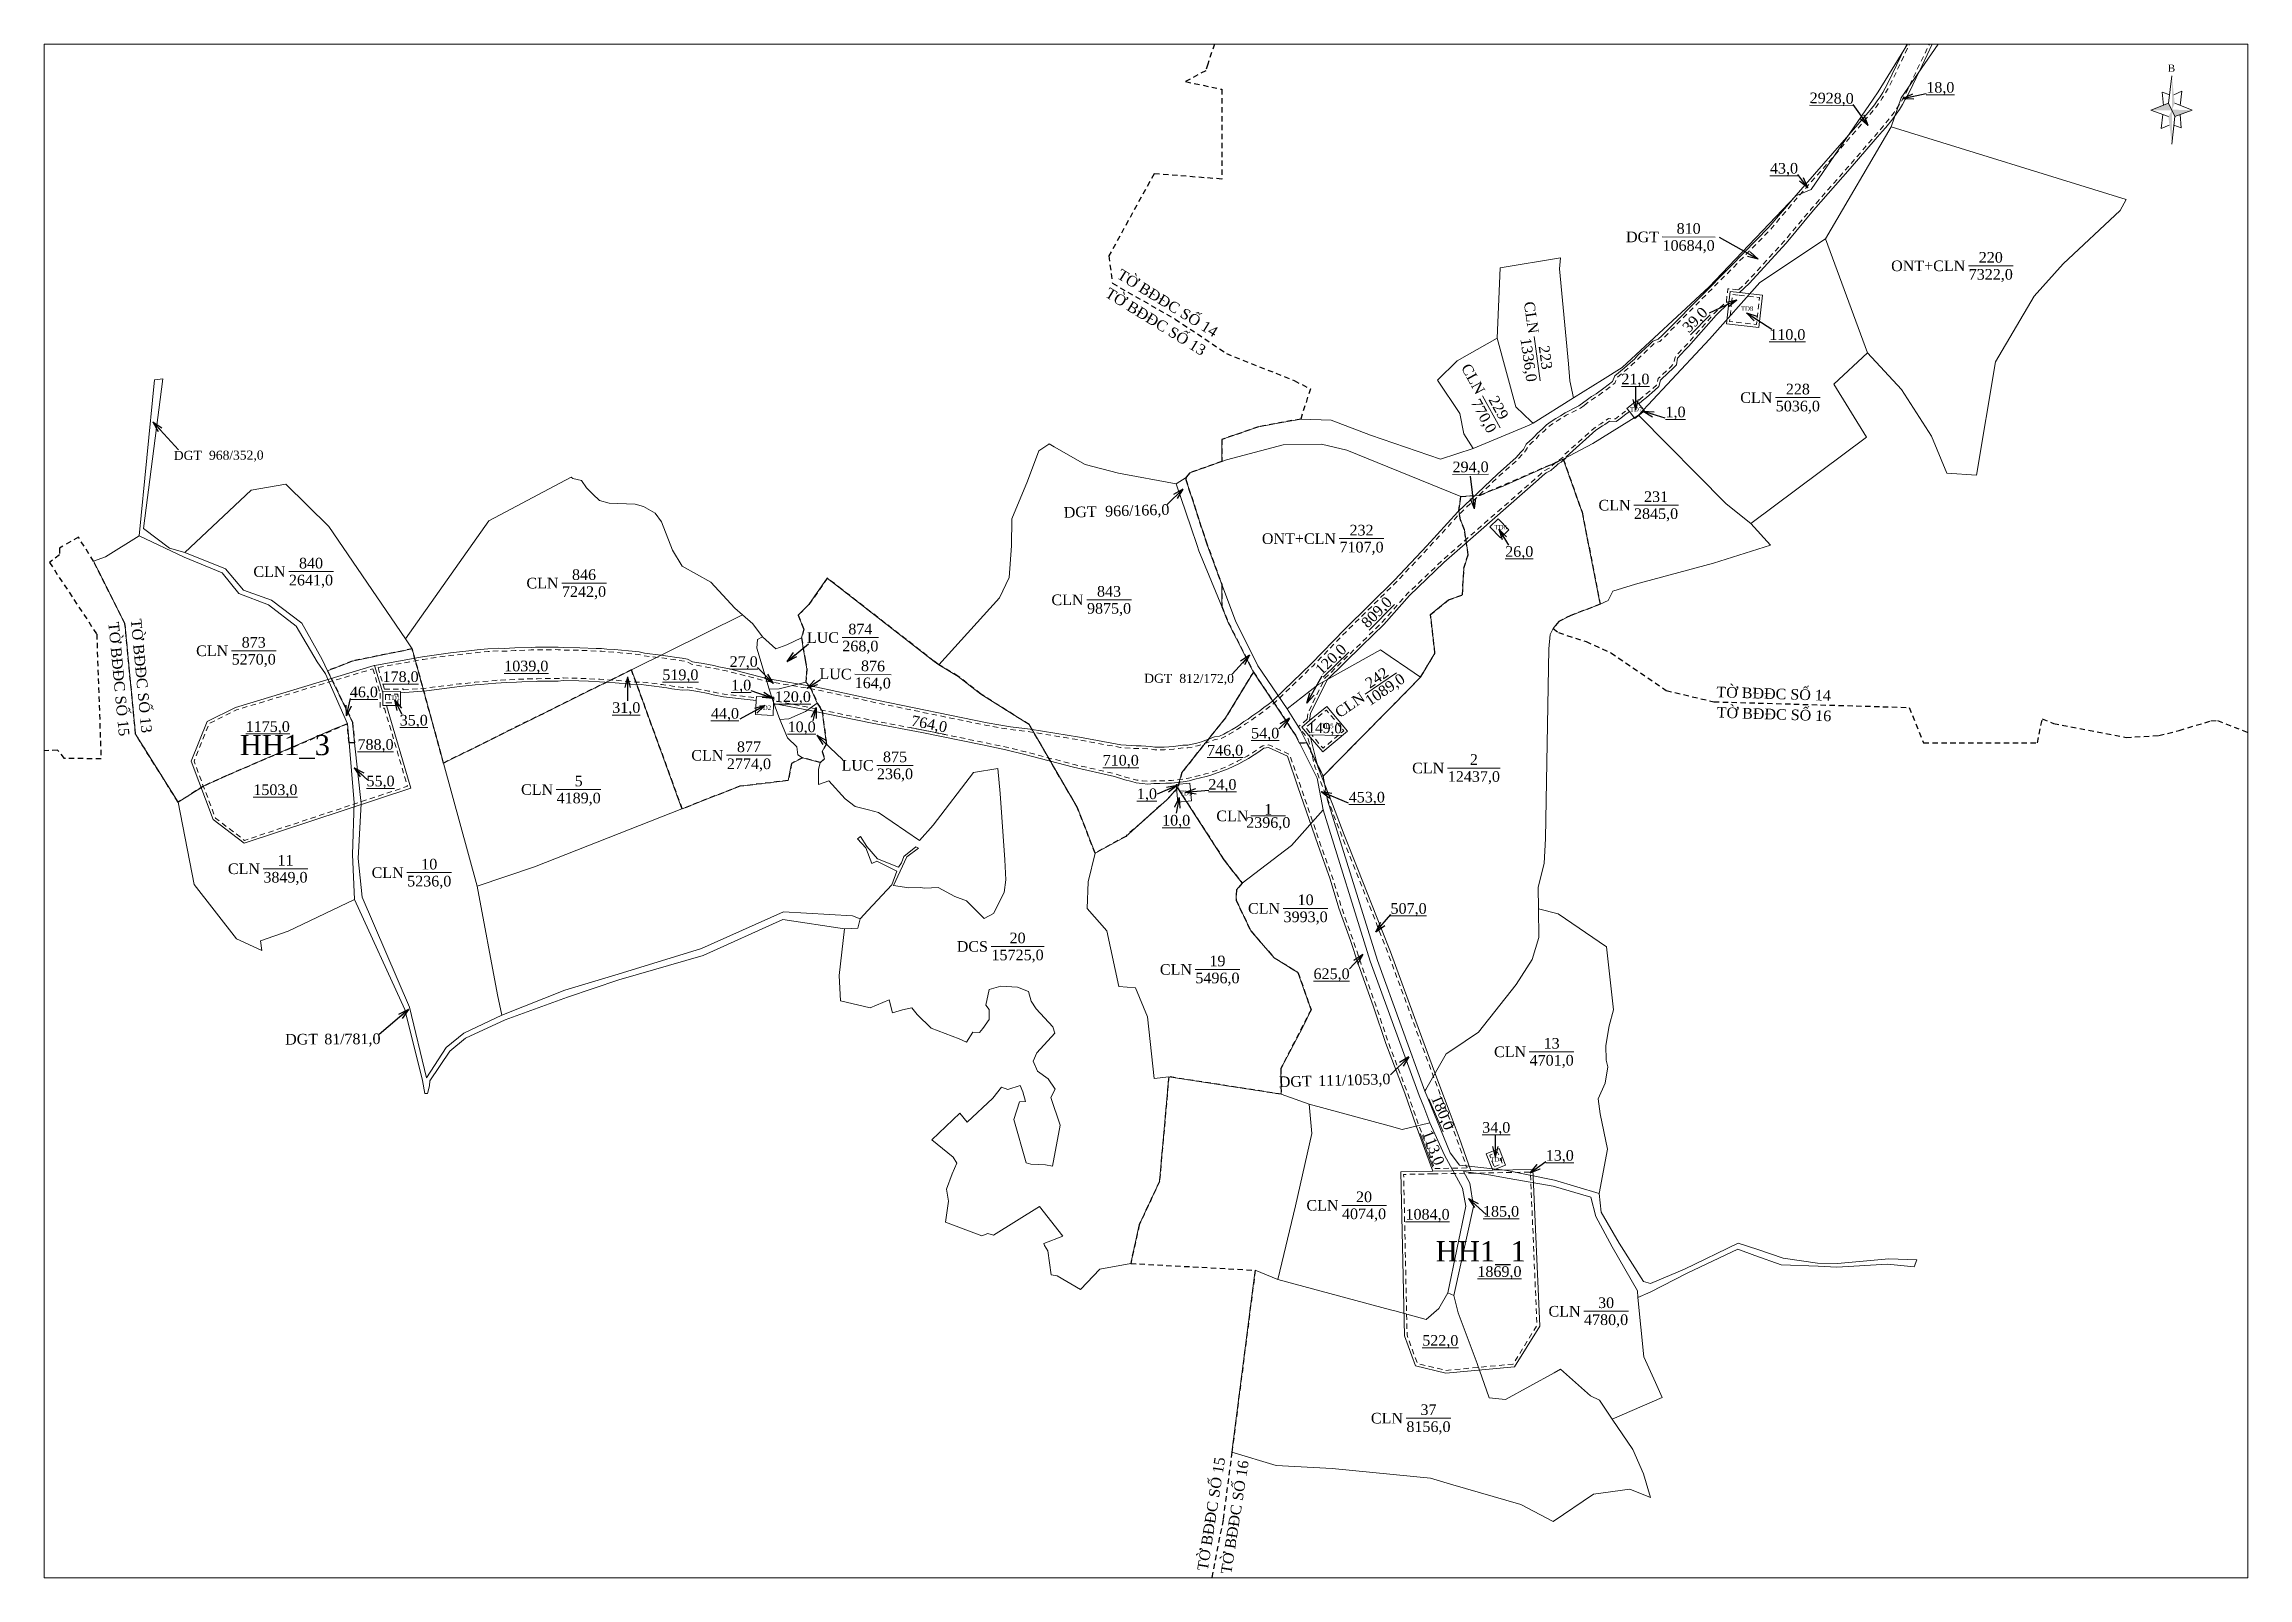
# Model space of a CAD drawing. Header units: metres. Extents: x 547556 to 548386, y 1840686 to 1841263.
import ezdxf
from ezdxf.enums import TextEntityAlignment as Align

# ---------------------------------------------------------------- set-up
doc = ezdxf.new("R2010")
doc.units = ezdxf.units.M
doc.header["$MEASUREMENT"] = 0
doc.linetypes.add('DGN Style 2', pattern=[3.355162, 2.013097, -1.342065])
for name, color, linetype, lineweight in [('Level 1', 7, 'Continuous', 0), ('Level 10', 7, 'Continuous', 0), ('Level 13', 7, 'Continuous', 0), ('Level 2', 7, 'Continuous', 0), ('Level 22', 7, 'Continuous', 0), ('Level 28', 7, 'Continuous', 0), ('Level 30', 7, 'Continuous', 0), ('Level 34', 7, 'Continuous', 0), ('Level 4', 7, 'Continuous', 0), ('Level 5', 7, 'Continuous', 0), ('Level 6', 7, 'Continuous', 0), ('Level 62', 7, 'Continuous', 0)]:
    doc.layers.add(name, color=color, linetype=linetype, lineweight=lineweight)
doc.styles.add('Style-STANDARD', font='STANDARD.shx')
doc.styles.add('Style-Times New Roman', font='times.ttf')
doc.styles.add('Style-Vntime', font='Vntime.shx')
doc.dimstyles.get("Standard").update_dxf_attribs({"dimtxt": 0.18, "dimasz": 0.18, "dimexe": 0.18, "dimexo": 0.0625, "dimgap": 0.09, "dimtad": 0, "dimtih": 1, "dimtoh": 1, "dimdec": 4, "dimzin": 0, "dimdsep": 46, "dimtxsty": 'Standard', "dimcen": 0.09, "dimadec": 0, "dimazin": 0, "dimtfac": 1, "dimtdec": 4, "dimtofl": 0, "dimtmove": 0, "dimatfit": 3, "dimfxl": 1, "dimtolj": 1, "dimtzin": 0, "dimarcsym": 0})

msp = doc.modelspace()

# ---------------------------------------------------------------- texts
at = {"layer": 'Level 1', "color": 7, "linetype": 'Continuous', "lineweight": 0, "style": 'Style-Times New Roman'}
for s, rotation, p in [('TỜ BĐĐC SỐ 14', 328.360109, (547960.191053, 1841175.229009)), ('TỜ BĐĐC SỐ 13', 328.360109, (547955.688945, 1841168.235218)), ('TỜ BĐĐC SỐ 15', 275.400231, (547580.633106, 1841045.334201)), ('TỜ BĐĐC SỐ 13', 275.400231, (547589.099757, 1841046.511041)), ('TỜ BĐĐC SỐ 14', 358.171934, (548186.232655, 1841017.208487)), ('TỜ BĐĐC SỐ 16', 358.171934, (548186.367047, 1841009.513396)), ('TỜ BĐĐC SỐ 15', 81.175229, (547994.678281, 1840688.114076)), ('TỜ BĐĐC SỐ 16', 81.175229, (548003.548106, 1840686.903612))]:
    msp.add_text(s, height=4, rotation=rotation, dxfattribs=at).set_placement(p)
at = {"layer": 'Level 28', "color": 1, "lineweight": 0, "style": 'Style-Times New Roman'}
for s, height, p in [('TD8', 1.66688, (548195.511369, 1841162.688015)), ('TD7', 1.66688, (548153.693246, 1841124.759792)), ('TD6', 1.66688, (548102.71956, 1841080.380629)), ('TD1', 1.66688, (547685.893798, 1841016.200966)), ('TD2', 1.66688, (547825.609538, 1841012.429039)), ('TD5', 1.66688, (548037.418461, 1841005.553736)), ('HH1_3', 7.634073, (547630.188714, 1840995.391534)), ('TD3', 1.66688, (547984.208581, 1840980.287763)), ('TD4', 1.66688, (548101.082833, 1840842.325163)), ('HH1_1', 7.634073, (548080.549655, 1840804.773217))]:
    msp.add_text(s, height=height, dxfattribs=at).set_placement(p)
at = {"layer": 'Level 5', "color": 5, "linetype": 'Continuous', "lineweight": 0, "style": 'Style-Times New Roman'}
for s, p in [('%%u18,0%%U', (548270.613651, 1841246.81446)), ('%%u43,0%%U', (548211.738699, 1841216.351524)), ('%%u110,0%%U', (548212.993322, 1841153.756934)), ('%%u21,0%%U', (548155.785324, 1841137.013165)), ('%%u1,0%%U', (548170.896277, 1841124.6075)), ('%%u26,0%%U', (548112.034025, 1841072.069904)), ('%%u27,0%%U', (547819.951657, 1841030.612372)), ('%%u178,0%%U', (547690.728033, 1841024.932225)), ('%%u1039,0%%U', (547738.076143, 1841028.953084)), ('%%u519,0%%U', (547796.110076, 1841025.651571)), ('%%u1,0%%U', (547819.003261, 1841021.762656)), ('%%u46,0%%U', (547676.898296, 1841019.175009)), ('%%u31,0%%U', (547775.726831, 1841013.304616)), ('%%u120,0%%U', (547838.453834, 1841017.393494)), ('%%u1175,0%%U', (547640.714094, 1841006.159165)), ('%%u35,0%%U', (547695.690218, 1841008.548403)), ('%%u44,0%%U', (547812.890784, 1841011.106223)), ('%%u10,0%%U', (547841.772229, 1841006.048951)), ('%%u788,0%%U', (547681.292445, 1840999.407239)), ('%%u746,0%%U', (548001.262934, 1840997.252335)), ('%%u54,0%%U', (548016.354019, 1841003.667553)), ('%%u710,0%%U', (547961.957843, 1840993.470449)), ('%%u1503,0%%U', (547643.578423, 1840982.374532)), ('%%u55,0%%U', (547683.189986, 1840985.640495)), ('%%u1,0%%U', (547971.818017, 1840980.848853)), ('%%u24,0%%U', (548000.244697, 1840984.377491)), ('%%u453,0%%U', (548054.629626, 1840979.57219)), ('%%u10,0%%U', (547982.823965, 1840970.882666)), ('%%u507,0%%U', (548070.354689, 1840937.66603)), ('%%u625,0%%U', (548041.349489, 1840913.078496)), ('%%u34,0%%U', (548103.363436, 1840855.228914)), ('%%u13,0%%U', (548127.29612, 1840844.683953)), ('%%u1084,0%%U', (548077.499699, 1840822.523043)), ('%%u185,0%%U', (548105.185225, 1840823.646842)), ('%%u1869,0%%U', (548104.578025, 1840800.963226)), ('%%u522,0%%U', (548082.307662, 1840775.040452))]:
    msp.add_text(s, height=4, dxfattribs=at).set_placement(p, align=Align.MIDDLE_CENTER)
for s, height, rotation, p in [('%%u2928,0%%U', 4, 359.0943, (548229.704983, 1841242.749317)), ('%%u39,0%%U', 4, 45.3804, (548178.189809, 1841159.32503)), ('%%u294,0%%U', 4, 0.172963, (548093.701186, 1841103.925663)), ('%%u809,0%%U', 4, 45.391951, (548058.306529, 1841049.22096)), ('%%u120,0%%U', 4, 44.101084, (548041.061005, 1841031.468538)), ('%%u764,0%%U', 4, 348.926723, (547889.847781, 1841007.182523)), ('%%u149,0%%U', 3.82319, 358.803569, (548038.799606, 1841005.632329)), ('%%u180,0%%U', 4, 293.087264, (548083.254956, 1840860.864302)), ('%%u113,0%%U', 4, 290.791356, (548079.75241, 1840847.638327))]:
    msp.add_text(s, height=height, rotation=rotation, dxfattribs=at).set_placement(p, align=Align.MIDDLE_CENTER)

# ---------------------------------------------------------------- blocks, each defined once
blk = doc.blocks.new('N_THUA')
at = {"layer": 'Level 13', "color": 1, "linetype": 'Continuous', "lineweight": 0}
blk.add_line((-0.872776, 0), (5.983224, 0), dxfattribs=at)
at = {"layer": 'Level 13', "color": 5, "linetype": 'Continuous', "lineweight": 0, "style": 'Style-Times New Roman'}
blk.add_text('229', height=2, dxfattribs=at).set_placement((2.555224, 1.6), align=Align.MIDDLE_CENTER)
at = {"layer": 'Level 2', "color": 3, "linetype": 'Continuous', "lineweight": 0, "style": 'Style-Times New Roman'}
blk.add_text('CLN', height=2, dxfattribs=at).set_placement((-1.472776, 0), align=Align.MIDDLE_RIGHT)
at = {"layer": 'Level 4', "color": 1, "linetype": 'Continuous', "lineweight": 0, "style": 'Style-Times New Roman'}
blk.add_text('770,0', height=2, dxfattribs=at).set_placement((2.555224, -1.6), align=Align.MIDDLE_CENTER)
blk = doc.blocks.new('N_THUA_1')
at = {"layer": 'Level 13', "color": 1, "linetype": 'Continuous', "lineweight": 0}
blk.add_line((-2.042545, 0), (6.367455, 0), dxfattribs=at)
at = {"layer": 'Level 13', "color": 5, "linetype": 'Continuous', "lineweight": 0, "style": 'Style-Times New Roman'}
blk.add_text('223', height=2, dxfattribs=at).set_placement((2.162455, 1.6), align=Align.MIDDLE_CENTER)
at = {"layer": 'Level 2', "color": 3, "linetype": 'Continuous', "lineweight": 0, "style": 'Style-Times New Roman'}
blk.add_text('CLN', height=2, dxfattribs=at).set_placement((-2.642545, 0), align=Align.MIDDLE_RIGHT)
at = {"layer": 'Level 4', "color": 1, "linetype": 'Continuous', "lineweight": 0, "style": 'Style-Times New Roman'}
blk.add_text('1336,0', height=2, dxfattribs=at).set_placement((2.162455, -1.6), align=Align.MIDDLE_CENTER)
blk = doc.blocks.new('N_THUA_2')
at = {"layer": 'Level 13', "color": 1, "linetype": 'Continuous', "lineweight": 0}
blk.add_line((-2.041552, 0), (6.368448, 0), dxfattribs=at)
at = {"layer": 'Level 13', "color": 5, "linetype": 'Continuous', "lineweight": 0, "style": 'Style-Times New Roman'}
blk.add_text('228', height=2, dxfattribs=at).set_placement((2.163448, 1.6), align=Align.MIDDLE_CENTER)
at = {"layer": 'Level 2', "color": 3, "linetype": 'Continuous', "lineweight": 0, "style": 'Style-Times New Roman'}
blk.add_text('CLN', height=2, dxfattribs=at).set_placement((-2.641552, 0), align=Align.MIDDLE_RIGHT)
at = {"layer": 'Level 4', "color": 1, "linetype": 'Continuous', "lineweight": 0, "style": 'Style-Times New Roman'}
blk.add_text('5036,0', height=2, dxfattribs=at).set_placement((2.163448, -1.6), align=Align.MIDDLE_CENTER)
blk = doc.blocks.new('N_THUA_3')
at = {"layer": 'Level 13', "color": 1, "linetype": 'Continuous', "lineweight": 0}
blk.add_line((1.701696, 0), (10.111696, 0), dxfattribs=at)
at = {"layer": 'Level 13', "color": 5, "linetype": 'Continuous', "lineweight": 0, "style": 'Style-Times New Roman'}
blk.add_text('220', height=2, dxfattribs=at).set_placement((5.906696, 1.6), align=Align.MIDDLE_CENTER)
at = {"layer": 'Level 2', "color": 3, "linetype": 'Continuous', "lineweight": 0, "style": 'Style-Times New Roman'}
blk.add_text('ONT+CLN', height=2, dxfattribs=at).set_placement((1.101696, 0), align=Align.MIDDLE_RIGHT)
at = {"layer": 'Level 4', "color": 1, "linetype": 'Continuous', "lineweight": 0, "style": 'Style-Times New Roman'}
blk.add_text('7322,0', height=2, dxfattribs=at).set_placement((5.906696, -1.6), align=Align.MIDDLE_CENTER)
blk = doc.blocks.new('N_THUA_4')
at = {"layer": 'Level 13', "color": 1, "linetype": 'Continuous', "lineweight": 0}
blk.add_line((-2.771403, -1.074928), (6.516439, 2.527493), dxfattribs=at)
at = {"layer": 'Level 13', "color": 5, "linetype": 'Continuous', "lineweight": 0, "style": 'Style-Times New Roman'}
blk.add_text('810', height=2, rotation=21.199484, dxfattribs=at).set_placement((1.293932, 2.218006), align=Align.MIDDLE_CENTER)
at = {"layer": 'Level 2', "color": 3, "linetype": 'Continuous', "lineweight": 0, "style": 'Style-Times New Roman'}
blk.add_text('DGT', height=2, rotation=21.199484, dxfattribs=at).set_placement((-3.3308, -1.291898), align=Align.MIDDLE_RIGHT)
at = {"layer": 'Level 4', "color": 1, "linetype": 'Continuous', "lineweight": 0, "style": 'Style-Times New Roman'}
blk.add_text('10684,0', height=2, rotation=21.199484, dxfattribs=at).set_placement((2.451104, -0.765441), align=Align.MIDDLE_CENTER)
blk = doc.blocks.new('TerminatorOpen_0.5')
at = {"color": 0, "linetype": 'ByBlock', "lineweight": -2}
for q in [(-1, 0.25), (-1, 0), (-1, -0.25)]:
    blk.add_line((0, 0), q, dxfattribs=at)
blk = doc.blocks.new('N_THUA_5')
at = {"layer": 'Level 13', "color": 1, "linetype": 'Continuous', "lineweight": 0}
blk.add_line((-2.138268, 0), (6.271732, 0), dxfattribs=at)
at = {"layer": 'Level 13', "color": 5, "linetype": 'Continuous', "lineweight": 0, "style": 'Style-Times New Roman'}
blk.add_text('231', height=2, dxfattribs=at).set_placement((2.066732, 1.6), align=Align.MIDDLE_CENTER)
at = {"layer": 'Level 2', "color": 3, "linetype": 'Continuous', "lineweight": 0, "style": 'Style-Times New Roman'}
blk.add_text('CLN', height=2, dxfattribs=at).set_placement((-2.738268, 0), align=Align.MIDDLE_RIGHT)
at = {"layer": 'Level 4', "color": 1, "linetype": 'Continuous', "lineweight": 0, "style": 'Style-Times New Roman'}
blk.add_text('2845,0', height=2, dxfattribs=at).set_placement((2.066732, -1.6), align=Align.MIDDLE_CENTER)
blk = doc.blocks.new('N_THUA_6')
at = {"layer": 'Level 13', "color": 1, "linetype": 'Continuous', "lineweight": 0}
blk.add_line((1.698706, 0), (10.108706, 0), dxfattribs=at)
at = {"layer": 'Level 13', "color": 5, "linetype": 'Continuous', "lineweight": 0, "style": 'Style-Times New Roman'}
blk.add_text('232', height=2, dxfattribs=at).set_placement((5.903706, 1.6), align=Align.MIDDLE_CENTER)
at = {"layer": 'Level 2', "color": 3, "linetype": 'Continuous', "lineweight": 0, "style": 'Style-Times New Roman'}
blk.add_text('ONT+CLN', height=2, dxfattribs=at).set_placement((1.098706, 0), align=Align.MIDDLE_RIGHT)
at = {"layer": 'Level 4', "color": 1, "linetype": 'Continuous', "lineweight": 0, "style": 'Style-Times New Roman'}
blk.add_text('7107,0', height=2, dxfattribs=at).set_placement((5.903706, -1.6), align=Align.MIDDLE_CENTER)
blk = doc.blocks.new('N_THUA_7')
at = {"layer": 'Level 13', "color": 1, "linetype": 'Continuous', "lineweight": 0}
blk.add_line((-2.047505, 0), (6.362495, 0), dxfattribs=at)
at = {"layer": 'Level 13', "color": 5, "linetype": 'Continuous', "lineweight": 0, "style": 'Style-Times New Roman'}
blk.add_text('242', height=2.363846, dxfattribs=at).set_placement((2.157495, 1.6), align=Align.MIDDLE_CENTER)
at = {"layer": 'Level 2', "color": 3, "linetype": 'Continuous', "lineweight": 0, "style": 'Style-Times New Roman'}
blk.add_text('CLN', height=2.363846, dxfattribs=at).set_placement((-2.647505, 0), align=Align.MIDDLE_RIGHT)
at = {"layer": 'Level 4', "color": 1, "linetype": 'Continuous', "lineweight": 0, "style": 'Style-Times New Roman'}
blk.add_text('1089,0', height=2.363846, dxfattribs=at).set_placement((2.157495, -1.6), align=Align.MIDDLE_CENTER)
blk = doc.blocks.new('N_THUA_8')
at = {"layer": 'Level 13', "color": 1, "linetype": 'Continuous', "lineweight": 0}
blk.add_line((-3.985218, 0), (5.976782, 0), dxfattribs=at)
at = {"layer": 'Level 13', "color": 5, "linetype": 'Continuous', "lineweight": 0, "style": 'Style-Times New Roman'}
blk.add_text('2', height=2, dxfattribs=at).set_placement((0.995782, 1.6), align=Align.MIDDLE_CENTER)
at = {"layer": 'Level 2', "color": 3, "linetype": 'Continuous', "lineweight": 0, "style": 'Style-Times New Roman'}
blk.add_text('CLN', height=2, dxfattribs=at).set_placement((-4.585218, 0), align=Align.MIDDLE_RIGHT)
at = {"layer": 'Level 4', "color": 1, "linetype": 'Continuous', "lineweight": 0, "style": 'Style-Times New Roman'}
blk.add_text('12437,0', height=2, dxfattribs=at).set_placement((0.995782, -1.6), align=Align.MIDDLE_CENTER)
blk = doc.blocks.new('N_THUA_9')
at = {"layer": 'Level 13', "color": 1, "linetype": 'Continuous', "lineweight": 0}
blk.add_line((-2.908028, 0), (5.501972, 0), dxfattribs=at)
at = {"layer": 'Level 13', "color": 5, "linetype": 'Continuous', "lineweight": 0, "style": 'Style-Times New Roman'}
blk.add_text('1', height=2.572651, dxfattribs=at).set_placement((1.296972, 1.6), align=Align.MIDDLE_CENTER)
at = {"layer": 'Level 2', "color": 3, "linetype": 'Continuous', "lineweight": 0, "style": 'Style-Times New Roman'}
blk.add_text('CLN', height=2.572651, dxfattribs=at).set_placement((-3.508028, 0), align=Align.MIDDLE_RIGHT)
at = {"layer": 'Level 4', "color": 1, "linetype": 'Continuous', "lineweight": 0, "style": 'Style-Times New Roman'}
blk.add_text('2396,0', height=2.572651, dxfattribs=at).set_placement((1.296972, -1.6), align=Align.MIDDLE_CENTER)
blk = doc.blocks.new('N_THUA_10')
at = {"layer": 'Level 13', "color": 5, "linetype": 'Continuous', "lineweight": 0, "style": 'Style-Times New Roman'}
blk.add_text('812', height=1.7, rotation=300.412618, dxfattribs=at).set_placement((0.764904, -1.30309), align=Align.MIDDLE_RIGHT)
at = {"layer": 'Level 13', "color": 1, "linetype": 'Continuous', "lineweight": 0, "style": 'Style-Times New Roman'}
blk.add_text('/', height=1.7, rotation=300.412618, dxfattribs=at).set_placement((0.932464, -1.588545), align=Align.MIDDLE_CENTER)
at = {"layer": 'Level 2', "color": 3, "linetype": 'Continuous', "lineweight": 0, "style": 'Style-Times New Roman'}
blk.add_text('DGT ', height=1.7, rotation=300.412618, dxfattribs=at).set_placement((-1.535108, 2.615208), align=Align.MIDDLE_RIGHT)
at = {"layer": 'Level 4', "color": 1, "linetype": 'Continuous', "lineweight": 0, "style": 'Style-Times New Roman'}
blk.add_text('172,0', height=1.7, rotation=300.412618, dxfattribs=at).set_placement((1.100024, -1.874), align=Align.MIDDLE_LEFT)
blk = doc.blocks.new('N_THUA_11')
at = {"layer": 'Level 13', "color": 1, "linetype": 'Continuous', "lineweight": 0}
blk.add_line((-2.042545, 0), (6.367455, 0), dxfattribs=at)
at = {"layer": 'Level 13', "color": 5, "linetype": 'Continuous', "lineweight": 0, "style": 'Style-Times New Roman'}
blk.add_text('843', height=2, dxfattribs=at).set_placement((2.162455, 1.6), align=Align.MIDDLE_CENTER)
at = {"layer": 'Level 2', "color": 3, "linetype": 'Continuous', "lineweight": 0, "style": 'Style-Times New Roman'}
blk.add_text('CLN', height=2, dxfattribs=at).set_placement((-2.642545, 0), align=Align.MIDDLE_RIGHT)
at = {"layer": 'Level 4', "color": 1, "linetype": 'Continuous', "lineweight": 0, "style": 'Style-Times New Roman'}
blk.add_text('9875,0', height=2, dxfattribs=at).set_placement((2.162455, -1.6), align=Align.MIDDLE_CENTER)
blk = doc.blocks.new('N_THUA_12')
at = {"layer": 'Level 13', "color": 5, "linetype": 'Continuous', "lineweight": 0, "style": 'Style-Times New Roman'}
blk.add_text('966', height=2, rotation=288.056204, dxfattribs=at).set_placement((0.55419, -1.699946), align=Align.MIDDLE_RIGHT)
at = {"layer": 'Level 13', "color": 1, "linetype": 'Continuous', "lineweight": 0, "style": 'Style-Times New Roman'}
blk.add_text('/', height=2, rotation=288.056204, dxfattribs=at).set_placement((0.674761, -2.069789), align=Align.MIDDLE_CENTER)
at = {"layer": 'Level 2', "color": 3, "linetype": 'Continuous', "lineweight": 0, "style": 'Style-Times New Roman'}
blk.add_text('DGT ', height=2, rotation=288.056204, dxfattribs=at).set_placement((-1.109099, 3.402095), align=Align.MIDDLE_RIGHT)
at = {"layer": 'Level 4', "color": 1, "linetype": 'Continuous', "lineweight": 0, "style": 'Style-Times New Roman'}
blk.add_text('166,0', height=2, rotation=288.056204, dxfattribs=at).set_placement((0.795331, -2.439632), align=Align.MIDDLE_LEFT)
blk = doc.blocks.new('N_THUA_13')
at = {"layer": 'Level 13', "color": 1, "linetype": 'Continuous', "lineweight": 0}
blk.add_line((-2.426776, 0), (5.983224, 0), dxfattribs=at)
at = {"layer": 'Level 13', "color": 5, "linetype": 'Continuous', "lineweight": 0, "style": 'Style-Times New Roman'}
blk.add_text('19', height=2, dxfattribs=at).set_placement((1.778224, 1.6), align=Align.MIDDLE_CENTER)
at = {"layer": 'Level 2', "color": 3, "linetype": 'Continuous', "lineweight": 0, "style": 'Style-Times New Roman'}
blk.add_text('CLN', height=2, dxfattribs=at).set_placement((-3.026776, 0), align=Align.MIDDLE_RIGHT)
at = {"layer": 'Level 4', "color": 1, "linetype": 'Continuous', "lineweight": 0, "style": 'Style-Times New Roman'}
blk.add_text('5496,0', height=2, dxfattribs=at).set_placement((1.778224, -1.6), align=Align.MIDDLE_CENTER)
blk = doc.blocks.new('N_THUA_14')
at = {"layer": 'Level 13', "color": 1, "linetype": 'Continuous', "lineweight": 0}
blk.add_line((-2.429253, 0), (5.980747, 0), dxfattribs=at)
at = {"layer": 'Level 13', "color": 5, "linetype": 'Continuous', "lineweight": 0, "style": 'Style-Times New Roman'}
blk.add_text('10', height=2, dxfattribs=at).set_placement((1.775747, 1.6), align=Align.MIDDLE_CENTER)
at = {"layer": 'Level 2', "color": 3, "linetype": 'Continuous', "lineweight": 0, "style": 'Style-Times New Roman'}
blk.add_text('CLN', height=2, dxfattribs=at).set_placement((-3.029253, 0), align=Align.MIDDLE_RIGHT)
at = {"layer": 'Level 4', "color": 1, "linetype": 'Continuous', "lineweight": 0, "style": 'Style-Times New Roman'}
blk.add_text('3993,0', height=2, dxfattribs=at).set_placement((1.775747, -1.6), align=Align.MIDDLE_CENTER)
blk = doc.blocks.new('N_THUA_15')
at = {"layer": 'Level 13', "color": 5, "linetype": 'Continuous', "lineweight": 0, "style": 'Style-Times New Roman'}
blk.add_text('111', height=2, rotation=289.884946, dxfattribs=at).set_placement((0.278228, -0.769229), align=Align.MIDDLE_RIGHT)
at = {"layer": 'Level 13', "color": 1, "linetype": 'Continuous', "lineweight": 0, "style": 'Style-Times New Roman'}
blk.add_text('/', height=2, rotation=289.884946, dxfattribs=at).set_placement((0.41054, -1.135036), align=Align.MIDDLE_CENTER)
at = {"layer": 'Level 2', "color": 3, "linetype": 'Continuous', "lineweight": 0, "style": 'Style-Times New Roman'}
blk.add_text('DGT ', height=2, rotation=289.884946, dxfattribs=at).set_placement((-1.415399, 3.913209), align=Align.MIDDLE_RIGHT)
at = {"layer": 'Level 4', "color": 1, "linetype": 'Continuous', "lineweight": 0, "style": 'Style-Times New Roman'}
blk.add_text('1053,0', height=2, rotation=289.884946, dxfattribs=at).set_placement((0.542851, -1.500843), align=Align.MIDDLE_LEFT)
blk = doc.blocks.new('N_THUA_16')
at = {"layer": 'Level 13', "color": 1, "linetype": 'Continuous', "lineweight": 0}
blk.add_line((-2.427271, 0), (5.982729, 0), dxfattribs=at)
at = {"layer": 'Level 13', "color": 5, "linetype": 'Continuous', "lineweight": 0, "style": 'Style-Times New Roman'}
blk.add_text('37', height=2, dxfattribs=at).set_placement((1.777729, 1.6), align=Align.MIDDLE_CENTER)
at = {"layer": 'Level 2', "color": 3, "linetype": 'Continuous', "lineweight": 0, "style": 'Style-Times New Roman'}
blk.add_text('CLN', height=2, dxfattribs=at).set_placement((-3.027271, 0), align=Align.MIDDLE_RIGHT)
at = {"layer": 'Level 4', "color": 1, "linetype": 'Continuous', "lineweight": 0, "style": 'Style-Times New Roman'}
blk.add_text('8156,0', height=2, dxfattribs=at).set_placement((1.777729, -1.6), align=Align.MIDDLE_CENTER)
blk = doc.blocks.new('N_THUA_17')
at = {"layer": 'Level 13', "color": 1, "linetype": 'Continuous', "lineweight": 0}
blk.add_line((-2.429253, 0), (5.980747, 0), dxfattribs=at)
at = {"layer": 'Level 13', "color": 5, "linetype": 'Continuous', "lineweight": 0, "style": 'Style-Times New Roman'}
blk.add_text('30', height=2, dxfattribs=at).set_placement((1.775747, 1.6), align=Align.MIDDLE_CENTER)
at = {"layer": 'Level 2', "color": 3, "linetype": 'Continuous', "lineweight": 0, "style": 'Style-Times New Roman'}
blk.add_text('CLN', height=2, dxfattribs=at).set_placement((-3.029253, 0), align=Align.MIDDLE_RIGHT)
at = {"layer": 'Level 4', "color": 1, "linetype": 'Continuous', "lineweight": 0, "style": 'Style-Times New Roman'}
blk.add_text('4780,0', height=2, dxfattribs=at).set_placement((1.775747, -1.6), align=Align.MIDDLE_CENTER)
blk = doc.blocks.new('N_THUA_18')
at = {"layer": 'Level 13', "color": 1, "linetype": 'Continuous', "lineweight": 0}
blk.add_line((-2.429253, 0), (5.980747, 0), dxfattribs=at)
at = {"layer": 'Level 13', "color": 5, "linetype": 'Continuous', "lineweight": 0, "style": 'Style-Times New Roman'}
blk.add_text('20', height=2, dxfattribs=at).set_placement((1.775747, 1.6), align=Align.MIDDLE_CENTER)
at = {"layer": 'Level 2', "color": 3, "linetype": 'Continuous', "lineweight": 0, "style": 'Style-Times New Roman'}
blk.add_text('CLN', height=2, dxfattribs=at).set_placement((-3.029253, 0), align=Align.MIDDLE_RIGHT)
at = {"layer": 'Level 4', "color": 1, "linetype": 'Continuous', "lineweight": 0, "style": 'Style-Times New Roman'}
blk.add_text('4074,0', height=2, dxfattribs=at).set_placement((1.775747, -1.6), align=Align.MIDDLE_CENTER)
blk = doc.blocks.new('N_THUA_19')
at = {"layer": 'Level 13', "color": 1, "linetype": 'Continuous', "lineweight": 0}
blk.add_line((-2.427271, 0), (5.982729, 0), dxfattribs=at)
at = {"layer": 'Level 13', "color": 5, "linetype": 'Continuous', "lineweight": 0, "style": 'Style-Times New Roman'}
blk.add_text('13', height=2, dxfattribs=at).set_placement((1.777729, 1.6), align=Align.MIDDLE_CENTER)
at = {"layer": 'Level 2', "color": 3, "linetype": 'Continuous', "lineweight": 0, "style": 'Style-Times New Roman'}
blk.add_text('CLN', height=2, dxfattribs=at).set_placement((-3.027271, 0), align=Align.MIDDLE_RIGHT)
at = {"layer": 'Level 4', "color": 1, "linetype": 'Continuous', "lineweight": 0, "style": 'Style-Times New Roman'}
blk.add_text('4701,0', height=2, dxfattribs=at).set_placement((1.777729, -1.6), align=Align.MIDDLE_CENTER)
blk = doc.blocks.new('N_THUA_20')
at = {"layer": 'Level 13', "color": 5, "linetype": 'Continuous', "lineweight": 0, "style": 'Style-Times New Roman'}
blk.add_text('81', height=2, rotation=356.756561, dxfattribs=at).set_placement((0.81619, -0.046253), align=Align.MIDDLE_RIGHT)
at = {"layer": 'Level 13', "color": 1, "linetype": 'Continuous', "lineweight": 0, "style": 'Style-Times New Roman'}
blk.add_text('/', height=2, rotation=356.756561, dxfattribs=at).set_placement((1.204567, -0.068262), align=Align.MIDDLE_CENTER)
at = {"layer": 'Level 2', "color": 3, "linetype": 'Continuous', "lineweight": 0, "style": 'Style-Times New Roman'}
blk.add_text('DGT ', height=2, rotation=356.756561, dxfattribs=at).set_placement((-2.60364, 0.147546), align=Align.MIDDLE_RIGHT)
at = {"layer": 'Level 4', "color": 1, "linetype": 'Continuous', "lineweight": 0, "style": 'Style-Times New Roman'}
blk.add_text('781,0', height=2, rotation=356.756561, dxfattribs=at).set_placement((1.592944, -0.090271), align=Align.MIDDLE_LEFT)
blk = doc.blocks.new('N_THUA_21')
at = {"layer": 'Level 13', "color": 1, "linetype": 'Continuous', "lineweight": 0}
blk.add_line((-2.429253, 0), (5.980747, 0), dxfattribs=at)
at = {"layer": 'Level 13', "color": 5, "linetype": 'Continuous', "lineweight": 0, "style": 'Style-Times New Roman'}
blk.add_text('10', height=2, dxfattribs=at).set_placement((1.775747, 1.6), align=Align.MIDDLE_CENTER)
at = {"layer": 'Level 2', "color": 3, "linetype": 'Continuous', "lineweight": 0, "style": 'Style-Times New Roman'}
blk.add_text('CLN', height=2, dxfattribs=at).set_placement((-3.029253, 0), align=Align.MIDDLE_RIGHT)
at = {"layer": 'Level 4', "color": 1, "linetype": 'Continuous', "lineweight": 0, "style": 'Style-Times New Roman'}
blk.add_text('5236,0', height=2, dxfattribs=at).set_placement((1.775747, -1.6), align=Align.MIDDLE_CENTER)
blk = doc.blocks.new('N_THUA_22')
at = {"layer": 'Level 13', "color": 1, "linetype": 'Continuous', "lineweight": 0}
blk.add_line((-2.808082, 0), (5.601918, 0), dxfattribs=at)
at = {"layer": 'Level 13', "color": 5, "linetype": 'Continuous', "lineweight": 0, "style": 'Style-Times New Roman'}
blk.add_text('5', height=2, dxfattribs=at).set_placement((1.396918, 1.6), align=Align.MIDDLE_CENTER)
at = {"layer": 'Level 2', "color": 3, "linetype": 'Continuous', "lineweight": 0, "style": 'Style-Times New Roman'}
blk.add_text('CLN', height=2, dxfattribs=at).set_placement((-3.408082, 0), align=Align.MIDDLE_RIGHT)
at = {"layer": 'Level 4', "color": 1, "linetype": 'Continuous', "lineweight": 0, "style": 'Style-Times New Roman'}
blk.add_text('4189,0', height=2, dxfattribs=at).set_placement((1.396918, -1.6), align=Align.MIDDLE_CENTER)
blk = doc.blocks.new('N_THUA_23')
at = {"layer": 'Level 13', "color": 1, "linetype": 'Continuous', "lineweight": 0}
blk.add_line((-2.042545, 0), (6.367455, 0), dxfattribs=at)
at = {"layer": 'Level 13', "color": 5, "linetype": 'Continuous', "lineweight": 0, "style": 'Style-Times New Roman'}
blk.add_text('877', height=2, dxfattribs=at).set_placement((2.162455, 1.6), align=Align.MIDDLE_CENTER)
at = {"layer": 'Level 2', "color": 3, "linetype": 'Continuous', "lineweight": 0, "style": 'Style-Times New Roman'}
blk.add_text('CLN', height=2, dxfattribs=at).set_placement((-2.642545, 0), align=Align.MIDDLE_RIGHT)
at = {"layer": 'Level 4', "color": 1, "linetype": 'Continuous', "lineweight": 0, "style": 'Style-Times New Roman'}
blk.add_text('2774,0', height=2, dxfattribs=at).set_placement((2.162455, -1.6), align=Align.MIDDLE_CENTER)
blk = doc.blocks.new('N_THUA_24')
at = {"layer": 'Level 13', "color": 1, "linetype": 'Continuous', "lineweight": 0}
blk.add_line((-2.523386, 0), (5.886614, 0), dxfattribs=at)
at = {"layer": 'Level 13', "color": 5, "linetype": 'Continuous', "lineweight": 0, "style": 'Style-Times New Roman'}
blk.add_text('11', height=2, dxfattribs=at).set_placement((1.681614, 1.6), align=Align.MIDDLE_CENTER)
at = {"layer": 'Level 2', "color": 3, "linetype": 'Continuous', "lineweight": 0, "style": 'Style-Times New Roman'}
blk.add_text('CLN', height=2, dxfattribs=at).set_placement((-3.123386, 0), align=Align.MIDDLE_RIGHT)
at = {"layer": 'Level 4', "color": 1, "linetype": 'Continuous', "lineweight": 0, "style": 'Style-Times New Roman'}
blk.add_text('3849,0', height=2, dxfattribs=at).set_placement((1.681614, -1.6), align=Align.MIDDLE_CENTER)
blk = doc.blocks.new('N_THUA_25')
at = {"layer": 'Level 13', "color": 1, "linetype": 'Continuous', "lineweight": 0}
blk.add_line((-2.042545, 0), (6.367455, 0), dxfattribs=at)
at = {"layer": 'Level 13', "color": 5, "linetype": 'Continuous', "lineweight": 0, "style": 'Style-Times New Roman'}
blk.add_text('846', height=2, dxfattribs=at).set_placement((2.162455, 1.6), align=Align.MIDDLE_CENTER)
at = {"layer": 'Level 2', "color": 3, "linetype": 'Continuous', "lineweight": 0, "style": 'Style-Times New Roman'}
blk.add_text('CLN', height=2, dxfattribs=at).set_placement((-2.642545, 0), align=Align.MIDDLE_RIGHT)
at = {"layer": 'Level 4', "color": 1, "linetype": 'Continuous', "lineweight": 0, "style": 'Style-Times New Roman'}
blk.add_text('7242,0', height=2, dxfattribs=at).set_placement((2.162455, -1.6), align=Align.MIDDLE_CENTER)
blk = doc.blocks.new('N_THUA_26')
at = {"layer": 'Level 13', "color": 1, "linetype": 'Continuous', "lineweight": 0}
blk.add_line((-2.044529, 0), (6.365471, 0), dxfattribs=at)
at = {"layer": 'Level 13', "color": 5, "linetype": 'Continuous', "lineweight": 0, "style": 'Style-Times New Roman'}
blk.add_text('840', height=2, dxfattribs=at).set_placement((2.160471, 1.6), align=Align.MIDDLE_CENTER)
at = {"layer": 'Level 2', "color": 3, "linetype": 'Continuous', "lineweight": 0, "style": 'Style-Times New Roman'}
blk.add_text('CLN', height=2, dxfattribs=at).set_placement((-2.644529, 0), align=Align.MIDDLE_RIGHT)
at = {"layer": 'Level 4', "color": 1, "linetype": 'Continuous', "lineweight": 0, "style": 'Style-Times New Roman'}
blk.add_text('2641,0', height=2, dxfattribs=at).set_placement((2.160471, -1.6), align=Align.MIDDLE_CENTER)
blk = doc.blocks.new('N_THUA_27')
at = {"layer": 'Level 13', "color": 5, "linetype": 'Continuous', "lineweight": 0, "style": 'Style-Times New Roman'}
blk.add_text('968', height=1.7, rotation=300.417261, dxfattribs=at).set_placement((0.770326, -1.312083), align=Align.MIDDLE_RIGHT)
at = {"layer": 'Level 13', "color": 1, "linetype": 'Continuous', "lineweight": 0, "style": 'Style-Times New Roman'}
blk.add_text('/', height=1.7, rotation=300.417261, dxfattribs=at).set_placement((0.937909, -1.597524), align=Align.MIDDLE_CENTER)
at = {"layer": 'Level 2', "color": 3, "linetype": 'Continuous', "lineweight": 0, "style": 'Style-Times New Roman'}
blk.add_text('DGT ', height=1.7, rotation=300.417261, dxfattribs=at).set_placement((-1.540636, 2.624139), align=Align.MIDDLE_RIGHT)
at = {"layer": 'Level 4', "color": 1, "linetype": 'Continuous', "lineweight": 0, "style": 'Style-Times New Roman'}
blk.add_text('352,0', height=1.7, rotation=300.417261, dxfattribs=at).set_placement((1.105492, -1.882966), align=Align.MIDDLE_LEFT)
blk = doc.blocks.new('N_THUA_28')
at = {"layer": 'Level 13', "color": 1, "linetype": 'Continuous', "lineweight": 0}
blk.add_line((-2.042545, 0), (6.367455, 0), dxfattribs=at)
at = {"layer": 'Level 13', "color": 5, "linetype": 'Continuous', "lineweight": 0, "style": 'Style-Times New Roman'}
blk.add_text('873', height=2, dxfattribs=at).set_placement((2.162455, 1.6), align=Align.MIDDLE_CENTER)
at = {"layer": 'Level 2', "color": 3, "linetype": 'Continuous', "lineweight": 0, "style": 'Style-Times New Roman'}
blk.add_text('CLN', height=2, dxfattribs=at).set_placement((-2.642545, 0), align=Align.MIDDLE_RIGHT)
at = {"layer": 'Level 4', "color": 1, "linetype": 'Continuous', "lineweight": 0, "style": 'Style-Times New Roman'}
blk.add_text('5270,0', height=2, dxfattribs=at).set_placement((2.162455, -1.6), align=Align.MIDDLE_CENTER)
blk = doc.blocks.new('N_THUA_29')
at = {"layer": 'Level 13', "color": 1, "linetype": 'Continuous', "lineweight": 0}
blk.add_line((-0.811823, 0), (6.044177, 0), dxfattribs=at)
at = {"layer": 'Level 13', "color": 5, "linetype": 'Continuous', "lineweight": 0, "style": 'Style-Times New Roman'}
blk.add_text('875', height=2, dxfattribs=at).set_placement((2.616177, 1.6), align=Align.MIDDLE_CENTER)
at = {"layer": 'Level 2', "color": 3, "linetype": 'Continuous', "lineweight": 0, "style": 'Style-Times New Roman'}
blk.add_text('LUC', height=2, dxfattribs=at).set_placement((-1.411823, 0), align=Align.MIDDLE_RIGHT)
at = {"layer": 'Level 4', "color": 1, "linetype": 'Continuous', "lineweight": 0, "style": 'Style-Times New Roman'}
blk.add_text('236,0', height=2, dxfattribs=at).set_placement((2.616177, -1.6), align=Align.MIDDLE_CENTER)
blk = doc.blocks.new('N_THUA_30')
at = {"layer": 'Level 13', "color": 1, "linetype": 'Continuous', "lineweight": 0}
blk.add_line((-0.792938, -0.191725), (5.871031, 1.419563), dxfattribs=at)
at = {"layer": 'Level 13', "color": 5, "linetype": 'Continuous', "lineweight": 0, "style": 'Style-Times New Roman'}
blk.add_text('876', height=2, rotation=13.592724, dxfattribs=at).set_placement((2.163017, 2.169104), align=Align.MIDDLE_CENTER)
at = {"layer": 'Level 2', "color": 3, "linetype": 'Continuous', "lineweight": 0, "style": 'Style-Times New Roman'}
blk.add_text('LUC', height=2, rotation=13.592724, dxfattribs=at).set_placement((-1.376132, -0.332736), align=Align.MIDDLE_RIGHT)
at = {"layer": 'Level 4', "color": 1, "linetype": 'Continuous', "lineweight": 0, "style": 'Style-Times New Roman'}
blk.add_text('164,0', height=2, rotation=13.592724, dxfattribs=at).set_placement((2.915077, -0.941267), align=Align.MIDDLE_CENTER)
blk = doc.blocks.new('N_THUA_31')
at = {"layer": 'Level 13', "color": 1, "linetype": 'Continuous', "lineweight": 0}
blk.add_line((-0.81777, 0), (6.03823, 0), dxfattribs=at)
at = {"layer": 'Level 13', "color": 5, "linetype": 'Continuous', "lineweight": 0, "style": 'Style-Times New Roman'}
blk.add_text('874', height=2, dxfattribs=at).set_placement((2.61023, 1.6), align=Align.MIDDLE_CENTER)
at = {"layer": 'Level 2', "color": 3, "linetype": 'Continuous', "lineweight": 0, "style": 'Style-Times New Roman'}
blk.add_text('LUC', height=2, dxfattribs=at).set_placement((-1.41777, 0), align=Align.MIDDLE_RIGHT)
at = {"layer": 'Level 4', "color": 1, "linetype": 'Continuous', "lineweight": 0, "style": 'Style-Times New Roman'}
blk.add_text('268,0', height=2, dxfattribs=at).set_placement((2.61023, -1.6), align=Align.MIDDLE_CENTER)
blk = doc.blocks.new('*U39')
at = {"layer": 'Level 22', "linetype": 'Continuous', "lineweight": 0}
blk.add_hatch(color=250, dxfattribs=at).paths.add_polyline_path([(0.045, -0.218), (0.002, -0.128), (-0.295, -0.128), (-0.045, -0.028), (0.002, -0.128), (0.005, -0.128), (0.005, -0.118), (0.295, -0.128)])
at = {"layer": 'Level 22', "color": 250, "linetype": 'Continuous', "lineweight": 0}
for p, q in [((-0.045, -0.028), (0.005, 0.362)), ((-0.025, 0.092), (-0.135, 0.132)), ((-0.135, 0.132), (-0.115, -0.058)), ((0.035, 0.092), (0.145, 0.142)), ((0.145, 0.142), (0.125, -0.058)), ((-0.045, -0.028), (-0.295, -0.128)), ((-0.045, -0.218), (-0.295, -0.128)), ((-0.125, -0.188), (-0.145, -0.388)), ((0.005, -0.128), (-0.045, -0.028)), ((0.005, -0.128), (0.045, -0.218)), ((0.045, -0.218), (0.005, -0.608)), ((0.045, -0.028), (0.295, -0.128)), ((0.045, -0.218), (0.295, -0.128)), ((0.125, -0.188), (0.135, -0.378)), ((-0.145, -0.388), (-0.035, -0.338)), ((0.135, -0.378), (0.035, -0.338))]:
    blk.add_line(p, q, dxfattribs=at)
at = {"layer": 'Level 22', "color": 250, "linetype": 'Continuous', "lineweight": 0, "extrusion": (0, 0, -1)}
blk.add_solid([(-0.005, 0.362), (-0.045, -0.028), (-0.005, -0.128)], dxfattribs=at)
at = {"layer": 'Level 22', "color": 250, "linetype": 'Continuous', "lineweight": 0}
blk.add_solid([(0.005, -0.128), (0.005, -0.608), (-0.045, -0.218)], dxfattribs=at)
at = {"layer": 'Level 22', "color": 250, "linetype": 'Continuous', "lineweight": 0, "style": 'Style-Vntime'}
blk.add_text('B', height=0.102, dxfattribs=at).set_placement((0, 0.47), align=Align.MIDDLE_CENTER)
blk = doc.blocks.new('N_THUA_32')
at = {"layer": 'Level 13', "color": 1, "linetype": 'Continuous', "lineweight": 0}
blk.add_line((-3.40154, 0), (6.56046, 0), dxfattribs=at)
at = {"layer": 'Level 13', "color": 5, "linetype": 'Continuous', "lineweight": 0, "style": 'Style-Times New Roman'}
blk.add_text('20', height=2, dxfattribs=at).set_placement((1.57946, 1.6), align=Align.MIDDLE_CENTER)
at = {"layer": 'Level 2', "color": 3, "linetype": 'Continuous', "lineweight": 0, "style": 'Style-Times New Roman'}
blk.add_text('DCS', height=2, dxfattribs=at).set_placement((-4.00154, 0), align=Align.MIDDLE_RIGHT)
at = {"layer": 'Level 4', "color": 1, "linetype": 'Continuous', "lineweight": 0, "style": 'Style-Times New Roman'}
blk.add_text('15725,0', height=2, dxfattribs=at).set_placement((1.57946, -1.6), align=Align.MIDDLE_CENTER)

# ---------------------------------------------------------------- linework, layer by layer
at = {"layer": 'Level 10', "color": 30, "lineweight": 0}
for p, q in [((548227.42, 1841189.73), (548252.1, 1841231.94)), ((548117.31, 1841120.36), (548132.42, 1841129.9)), ((548085.11, 1840793), (548087.39, 1840791.94))]:
    msp.add_line(p, q, dxfattribs=at)
at = {"layer": 'Level 10', "color": 7, "lineweight": 0}
for p, q in [((548252.1, 1841231.94), (548340.64, 1841204.58)), ((548227.42, 1841189.73), (548243.13, 1841146.9)), ((548104.88, 1841178.87), (548127.53, 1841182.67)), ((548103.68, 1841152.45), (548104.88, 1841178.87)), ((547663.68, 1841081.54), (547692.59, 1841039.15)), ((547692.59, 1841039.15), (547723.95, 1841083.55)), ((548000, 1841051.32), (548000, 1841059.6)), ((547777.69, 1841027.52), (547819.47, 1841048.25)), ((547819.47, 1841048.25), (547823.36, 1841044.8)), ((547823.36, 1841044.8), (547827.06, 1841039.89)), ((547692.59, 1841039.15), (547695.15, 1841035.39)), ((547695.15, 1841035.39), (547706.88, 1840992.4)), ((547706.88, 1840992.4), (547777.69, 1841027.52)), ((547777.69, 1841027.52), (547796.63, 1840975.13)), ((547670.69, 1841007.16), (547671.31, 1841000)), ((548029.21, 1841000), (548031.98, 1841000)), ((547706.88, 1840992.4), (547719.52, 1840946.07)), ((547842.06, 1840994.38), (547848.79, 1840992.6)), ((547628.89, 1840926.25), (547638.52, 1840921.78)), ((547980.04, 1840874.3), (548022.35, 1840867.73)), ((548022.35, 1840867.73), (548032.96, 1840863.99)), ((547896, 1840819.61), (547909.67, 1840814.42)), ((547933.03, 1840811.54), (547933.24, 1840810.74))]:
    msp.add_line(p, q, dxfattribs=at)
at = {"layer": 'Level 10', "color": 30, "lineweight": 0, "flags": 128}
for points in [[(548245.27, 1841242.38), (548247.18, 1841245.17), (548253.4509, 1841255.31), (548258.275532, 1841263.111315)], [(548252.1, 1841231.94), (548255.85, 1841242.91), (548269.755178, 1841263.111315)], [(548216.22, 1841205.96), (548221.99, 1841208.39), (548245.27, 1841242.38)], [(548132.42, 1841129.9), (548143.4349, 1841136.7438), (548150.8, 1841141.32), (548183.58, 1841171.68), (548185.9655, 1841174.1854), (548216.22, 1841205.96)], [(548156.99, 1841123.36), (548167.79, 1841134.89), (548183.64, 1841151.95), (548202.68, 1841173.4), (548227.42, 1841189.73)], [(547592.31, 1841077.93), (547598, 1841136.72), (547601.19, 1841137.06), (547593.88, 1841080.69), (547603.7, 1841073.3), (547609.48, 1841071.75)], [(548128.63, 1841106.8), (548139.72, 1841112.68), (548156.99, 1841123.36)], [(548000, 1841114.24), (548002.0295, 1841114.9391), (548012.722, 1841118.6221), (548013.79, 1841118.99), (548018.5989, 1841119.8805), (548019.1501, 1841119.9826), (548029.72, 1841121.94), (548041.17, 1841121.56), (548056.02, 1841115.91), (548082.35, 1841106.81), (548094.69, 1841110.79)], [(548094.69, 1841110.79), (548115.7262, 1841119.6899), (548117.31, 1841120.36)], [(547893.45, 1841029.41), (547916.29, 1841054.57), (547919.94, 1841062.33), (547920.87, 1841074.18), (547920.99, 1841084.35), (547926.86, 1841098.54), (547931.08, 1841110.02), (547934.8201, 1841112.419), (547935.04, 1841112.56)], [(547935.04, 1841112.56), (547936.9208, 1841111.4739), (547948.53, 1841104.77), (547961.11, 1841101.53), (547982.78, 1841097.57)], [(548000, 1841105.95), (548001.73, 1841106.58), (548023.12, 1841112.26), (548037.5, 1841112.51), (548047.09, 1841110.19), (548090.09, 1841092.77)], [(547982.78, 1841097.57), (547986.5885, 1841099.8691), (547986.62, 1841100.06)], [(547982.78, 1841097.57), (547988.33, 1841081.31), (547990.72, 1841074.31), (547991.42, 1841072.26), (548000, 1841051.32)], [(547592.31, 1841077.93), (547609.26, 1841069.96), (547623.59, 1841064.03), (547629.84, 1841056.2), (547640.93, 1841051.96), (547651.36, 1841043.97), (547659.28, 1841030.48), (547662.39, 1841026.02), (547670.69, 1841007.16)], [(547609.48, 1841071.75), (547624.76, 1841065.49), (547631.61, 1841057.56), (547642.12, 1841053.69), (547653.48, 1841045.06), (547661.23, 1841031.38), (547663.24, 1841027.13)], [(548000, 1841059.6), (548005.13, 1841045.9), (548013.61, 1841028.97), (548024.58, 1841012.84)], [(548024.58, 1841012.84), (548029.64, 1841004.77), (548031.98, 1841000)], [(547671.31, 1841000), (547673.27, 1840977.6), (547672.64, 1840957.93), (547673.38, 1840941.03)], [(547673.42, 1841000), (547675.84, 1840977.17), (547674.78, 1840956.49), (547676.3, 1840941.88), (547694.12, 1840900.47), (547700.49, 1840873.85), (547707.91, 1840885.28), (547714.59, 1840890.7), (547728.82, 1840897.5)], [(548029.21, 1841000), (548035.9, 1840986.74), (548038.15, 1840974.83)], [(548038.15, 1840987.46), (548039.77, 1840978.45), (548058.71, 1840918.07), (548076.52, 1840868.83)], [(548038.15, 1840974.83), (548055.9, 1840917.87), (548074.4, 1840867.28), (548076.0531, 1840862.9986), (548078.4, 1840856.92)], [(547673.38, 1840941.03), (547692.35, 1840899.65), (547698.92, 1840872.91)], [(547701.64, 1840870.89), (547701.72, 1840872.82), (547709.25, 1840883.92), (547715.23, 1840888.81), (547730.07, 1840895.73), (547753.64, 1840904.3), (547772.94, 1840910.78), (547804.73, 1840919.96), (547834.72, 1840933.52), (547857.87, 1840930)], [(547728.82, 1840897.5), (547752.55, 1840906.86), (547772.68, 1840912.96), (547804.06, 1840922.56), (547834.95, 1840936.36), (547860.89, 1840934.89), (547863.85, 1840933.81)], [(547698.92, 1840872.91), (547699.89, 1840868.01), (547700.91, 1840867.97), (547701.64, 1840870.89)], [(548076.52, 1840868.83), (548077.5825, 1840866.2506), (548086.04, 1840845.72), (548089.56, 1840840.98), (548105.55, 1840839.3), (548107.3533, 1840838.9454), (548125.28, 1840835.42), (548142.17, 1840830.31)], [(548085.11, 1840793), (548091.93, 1840825.54), (548090.62, 1840832.31), (548083.83, 1840844.83), (548078.4, 1840856.92)], [(548087.39, 1840791.94), (548094.79, 1840825.49), (548093.36, 1840834.26), (548091, 1840838.6), (548100.55, 1840837.43), (548108.267, 1840836.0515), (548124.79, 1840833.1), (548138.96, 1840828.94), (548140.84, 1840821.73), (548147.06, 1840810.23), (548156.62, 1840793.68), (548156.75, 1840791.19)], [(548156.75, 1840791.19), (548161.37, 1840793.19), (548175.31, 1840800.32), (548194.35, 1840809.38), (548200.78, 1840806.98), (548210.7, 1840803.53), (548224.66, 1840802.95), (548231.68, 1840802.62), (548250.78, 1840803.76), (548260.74, 1840802.69), (548261.77, 1840805.4), (548251.28, 1840805.7), (548231.9, 1840803.94), (548224.35, 1840804.11), (548211.46, 1840805.99), (548201.89, 1840809.31), (548194.5, 1840811.6), (548174.33, 1840801.87), (548161.49, 1840796.42), (548158.87, 1840797.23), (548149.71, 1840811.7), (548142.84, 1840823.3), (548142.17, 1840830.31)]]:
    msp.add_lwpolyline(points, dxfattribs=at)
at = {"layer": 'Level 10', "color": 7, "lineweight": 0, "flags": 128}
for points in [[(548284.26, 1841100.76), (548291.38, 1841143.48), (548305.94, 1841168.24), (548316.87, 1841180.37), (548338.37, 1841200.48), (548340.64, 1841204.58)], [(548127.53, 1841182.67), (548127.14, 1841178.52), (548130.5281, 1841142.703), (548131.13, 1841136.34), (548132.42, 1841129.9)], [(548094.69, 1841110.79), (548091.18, 1841116.36), (548089.63, 1841124.03), (548081.2, 1841136.57), (548088.68, 1841143.87), (548103.68, 1841152.45)], [(548103.68, 1841152.45), (548110.75, 1841126.59), (548116.5656, 1841121.067), (548117.31, 1841120.36)], [(548199.24, 1841082.63), (548242.87, 1841115.17), (548230.52, 1841135.09), (548243.13, 1841146.9)], [(548243.13, 1841146.9), (548256, 1841133.11), (548267.28, 1841115.44), (548273.12, 1841101.56), (548284.26, 1841100.76)], [(548156.99, 1841123.36), (548189.92, 1841090), (548199.24, 1841082.63)], [(548000, 1841105.95), (548000, 1841107.12), (548000, 1841113.72), (548000, 1841114.24)], [(548090.09, 1841092.77), (548097.3, 1841093.29), (548098.124, 1841093.6096), (548105.99, 1841096.66), (548126.9929, 1841106.0668), (548128.63, 1841106.8)], [(548128.63, 1841106.8), (548131.58, 1841098.42), (548135.7, 1841086.82), (548140.91, 1841060.57), (548142.52, 1841052.21)], [(547723.95, 1841083.55), (547754.92, 1841100.07), (547755.65, 1841099.56), (547758.82, 1841098.76), (547760.75, 1841096.01), (547763.07, 1841093.65), (547765.59, 1841091.22), (547769.27, 1841090.24), (547779.12, 1841089.89), (547782.18, 1841089.04), (547786.57, 1841086.56), (547789.04, 1841083.21), (547793.14, 1841072.63), (547796.75, 1841066.6), (547807.58, 1841060.47), (547816.63, 1841050.76), (547819.47, 1841048.25)], [(547986.62, 1841100.06), (547986.59, 1841099.87), (547986.47, 1841099.15), (547995.07, 1841072.77), (548000, 1841059.6)], [(547986.62, 1841100.06), (547988.03, 1841101.66), (548000, 1841105.95)], [(547609.48, 1841071.75), (547634.43, 1841095.2), (547647.49, 1841097.45), (547663.68, 1841081.54)], [(548090.09, 1841092.77), (548089.27, 1841087.42), (548089.9, 1841084.04), (548091.3588, 1841080.2392), (548091.37, 1841080.21), (548092.79, 1841070.86), (548091.18, 1841065.8), (548090.8403, 1841059.6796), (548090.62, 1841055.71), (548088.3489, 1841054.8924), (548085.37, 1841053.82), (548078.64, 1841048.32), (548079.411, 1841041.5165), (548080.29, 1841033.76), (548074.88, 1841024.74)], [(548142.52, 1841052.21), (548145.49, 1841053.67), (548147.31, 1841057.16), (548155.82, 1841059.76), (548185.13, 1841067.63), (548206.63, 1841074.4), (548199.24, 1841082.63)], [(547592.31, 1841077.93), (547579.58, 1841070.11), (547575.13, 1841068.39), (547586.91, 1841044.95), (547590.94, 1841003.24), (547606.94, 1840977.68)], [(547840.51, 1841048.08), (547844.53, 1841052.12), (547851.38, 1841062.07), (547856.91, 1841057.78), (547891.67, 1841030.7), (547893.45, 1841029.41)], [(547841.72, 1841039.5), (547842.58, 1841042.79), (547840.51, 1841048.08)], [(548000, 1841051.32), (548002.46, 1841045.32), (548011.9, 1841026.69)], [(548119.28, 1840937.58), (548119.21, 1840945.67), (548121.48, 1840954.63), (548121.96, 1840963.96), (548123.15, 1841035.37), (548123.68, 1841040.83), (548124.85, 1841043.04), (548126.97, 1841045.74), (548131.44, 1841047.96), (548142.52, 1841052.21)], [(547827.06, 1841039.89), (547825.21, 1841038.93), (547824.88, 1841035.68), (547829.5, 1841020.24)], [(547827.06, 1841039.89), (547832.06, 1841035.47), (547836.22, 1841036.87), (547841.72, 1841039.5)], [(547663.24, 1841027.13), (547672.47, 1841030.8), (547695.15, 1841035.39)], [(547843.33, 1841022.83), (547843.78, 1841027.94), (547843.06, 1841031.29), (547841.72, 1841039.5)], [(548024.58, 1841012.84), (548036.16, 1841021.86), (548059.72, 1841035.03), (548063.4129, 1841032.5234), (548070.0677, 1841028.0064), (548074.88, 1841024.74)], [(547663.24, 1841027.13), (547672.59, 1841007.84), (547673.42, 1841000)], [(547893.45, 1841029.41), (547900.77, 1841025.05), (547909.3, 1841018.35), (547927.48, 1841006.87), (547945.69, 1840975.54), (547952.29, 1840958.52)], [(547983.36, 1840983.07), (547984.93, 1840988.87), (548001.37, 1841009.45), (548011.9, 1841026.69)], [(548011.9, 1841026.69), (548027.72, 1841002.94), (548029.2, 1841000), (548029.21, 1841000)], [(548038.15, 1840987.46), (548050.3653, 1840999.8582), (548064.0185, 1841013.7159), (548074.88, 1841024.74)], [(547829.5, 1841020.24), (547833.28, 1841020.4), (547843.33, 1841022.83)], [(547829.5, 1841020.24), (547830.91, 1841015.98), (547833.62, 1841008.82)], [(547833.62, 1841008.82), (547836.96, 1841009.11), (547843.19, 1841011.82), (547847.66, 1841015.01)], [(547843.33, 1841022.83), (547844.85, 1841021.25), (547847.66, 1841015.01)], [(547847.66, 1841015.01), (547849.5, 1841012.13), (547850.36, 1841005.06), (547851.12, 1840999.62), (547849.49, 1840996.78), (547850.34, 1840993.99), (547848.79, 1840992.6)], [(547606.94, 1840977.68), (547616.5, 1840983.7), (547625.05, 1840987.6), (547666.4, 1841005.55), (547670.69, 1841007.16)], [(547833.62, 1841008.82), (547836.47, 1841001.92), (547839.99, 1840998.58), (547840.28, 1840995.5), (547842.06, 1840994.38)], [(547671.31, 1841000), (547671.32, 1841000), (547673.42, 1841000)], [(548031.98, 1841000), (548031.99, 1841000), (548038.15, 1840987.46)], [(547796.63, 1840975.13), (547796.78, 1840975.19), (547818.47, 1840983.69), (547836.68, 1840985.8), (547837.97, 1840992.22), (547842.06, 1840994.38)], [(547863.85, 1840933.81), (547866.73, 1840936.87), (547875.7, 1840946.55), (547877.61, 1840951.76), (547870.03, 1840955.46), (547868.24, 1840954.59), (547865.96, 1840960.49), (547862.87, 1840963.92), (547863.95, 1840964.82), (547866.34, 1840960.98), (547870.37, 1840956.41), (547878.27, 1840953.19), (547879.41, 1840954.79), (547880.24, 1840957.26), (547884.82, 1840960.89), (547885.72, 1840960.43), (547881.39, 1840957.14), (547876.36, 1840946.33), (547882.18, 1840945.39), (547886.45, 1840945.56), (547888.17, 1840945.26), (547893.21, 1840945.6), (547899.42, 1840942.11), (547903.81, 1840940.49), (547910.5, 1840933.84), (547914.05, 1840935.81), (547918.1, 1840943.68), (547918.67, 1840948.49), (547918.25, 1840956.03), (547916.5, 1840980.93), (547915.69, 1840990.41), (547906.55, 1840988.8), (547891.28, 1840969), (547886.21, 1840963.28), (547870.78, 1840973.85), (547866.89, 1840974.78), (547861.9, 1840976.05), (547858.18, 1840978.93), (547852.05, 1840985.69), (547848.11, 1840984.35), (547848.15, 1840989.94), (547848.79, 1840992.6)], [(547952.29, 1840958.52), (547963.83, 1840964.81), (547979.49, 1840978.69), (547983.36, 1840983.07)], [(547983.36, 1840983.07), (548000.88, 1840955.84), (548007.74, 1840947.2)], [(547606.94, 1840977.68), (547613.01, 1840946.67), (547628.89, 1840926.25)], [(547719.52, 1840946.07), (547741.13, 1840953.39), (547796.63, 1840975.13)], [(548007.74, 1840947.2), (548026.2, 1840961.4), (548038.15, 1840974.83)], [(547952.29, 1840958.52), (547949.69, 1840947.73), (547949.35, 1840937.71), (547956.71, 1840929.21), (547961.19, 1840908.34), (547967.56, 1840907.74), (547972, 1840896.87), (547974.49, 1840873.59), (547980.04, 1840874.3)], [(547638.52, 1840921.78), (547637.96, 1840925.42), (547648.35, 1840929.14), (547673.38, 1840941.03)], [(547719.52, 1840946.07), (547727.19, 1840905.15), (547728.82, 1840897.5)], [(548022.35, 1840867.73), (548022.2, 1840877.29), (548030.6, 1840893.18), (548033.62, 1840899.52), (548028.69, 1840913.58), (548019.76, 1840919.07), (548010.96, 1840929.19), (548005.38, 1840940.77), (548005.57, 1840944.68), (548007.74, 1840947.2)], [(547857.87, 1840930), (547862.88, 1840930.22), (547863.85, 1840933.81)], [(548076.52, 1840868.83), (548076.9068, 1840869.5116), (548084.51, 1840882.91), (548086.5955, 1840884.3158), (548096.69, 1840891.12), (548110.86, 1840909.06), (548116.91, 1840918.47), (548119.46, 1840926.73), (548119.28, 1840937.58)], [(548119.28, 1840937.58), (548126.71, 1840935.67), (548144.94, 1840923.19), (548147.47, 1840899.46), (548145.96, 1840893.46), (548144.59, 1840886.11), (548144.81, 1840880.52), (548145.37, 1840878.01), (548144.34, 1840871.92), (548141.7, 1840866), (548142.53, 1840860.37), (548145.31, 1840847.02), (548142.17, 1840830.31)], [(547896, 1840819.61), (547897.03, 1840827.5), (547896.27, 1840832.04), (547898.52, 1840837.7), (547900.25, 1840841.82), (547898.84, 1840843.98), (547890.8, 1840850.51), (547901.39, 1840860.57), (547904.05, 1840857.2), (547913.75, 1840866.22), (547916.98, 1840870.43), (547919.41, 1840869.56), (547924.06, 1840871.02), (547925.1, 1840868.63), (547926.12, 1840865.01), (547923.86, 1840864.84), (547921.73, 1840858.15), (547926.37, 1840841.89), (547928.12, 1840841.45), (547933.64, 1840841.11), (547936.25, 1840840.62), (547939.19, 1840856.12), (547935.64, 1840866.53), (547937.21, 1840869.63), (547934.6, 1840873.57), (547930.54, 1840876.35), (547928.93, 1840880.19), (547930.38, 1840883.34), (547937.19, 1840890.73), (547936.38, 1840893.14), (547930.13, 1840899.86), (547928.19, 1840902.79), (547927.15, 1840906.45), (547923.01, 1840908.05), (547916.83, 1840908.42), (547912.35, 1840907.17), (547911.19, 1840901.28), (547912.42, 1840899.61), (547912.39, 1840895.87), (547909.99, 1840892.45), (547908.79, 1840890.96), (547906.19, 1840891.05), (547903.87, 1840887.31), (547901.15, 1840888.6), (547890.6, 1840892.56), (547885.31, 1840897.79), (547883.32, 1840900.31), (547879.76, 1840899.52), (547876.05, 1840898.36), (547874.72, 1840903.32), (547867.56, 1840900.29), (547856.38, 1840902.88), (547855.86, 1840912.45), (547857.87, 1840930)], [(547933.24, 1840810.74), (547934.53, 1840808.8), (547935.75, 1840799.7), (547937.98, 1840799.35), (547946.74, 1840794.24), (547954.04, 1840801.82), (547965.71, 1840803.99), (547968.89, 1840818.49), (547976.52, 1840834.91), (547980.04, 1840874.3)], [(548021.08, 1840797.97), (548027.71, 1840825.75), (548033.87, 1840852.95), (548032.96, 1840863.99)], [(548032.96, 1840863.99), (548063.0146, 1840855.837), (548067.98, 1840854.49), (548078.4, 1840856.92)], [(547933.03, 1840811.54), (547940.16, 1840814.34), (547931.41, 1840825.39), (547914.04, 1840814.63), (547911.94, 1840815.28), (547909.67, 1840814.42)], [(548147.08, 1840745.36), (548154.75, 1840733.91), (548158.83, 1840724.8), (548161.49, 1840715.94), (548153.67, 1840719.05), (548140.02, 1840717.18), (548124.85, 1840706.87), (548112.57, 1840713.26), (548086.13, 1840720.92), (548078.62, 1840723.11), (548041.58, 1840726.86), (548020.43, 1840727.89), (548003.81, 1840732.99), (548012.57, 1840801.47), (548021.08, 1840797.97)], [(548021.08, 1840797.97), (548063.5475, 1840786.5772), (548065.14, 1840786.15), (548077.01, 1840782.85), (548081.7, 1840787.01), (548085.11, 1840793)], [(548087.39, 1840791.94), (548089.07, 1840785.43), (548096.18, 1840766.29), (548100.68, 1840753.42), (548106.91, 1840752.78), (548125.175, 1840762.8655), (548127.61, 1840764.21), (548138.93, 1840754.12), (548142.26, 1840752.55), (548147.08, 1840745.36)], [(548147.08, 1840745.36), (548165.8, 1840753.57), (548163.34, 1840759.15), (548158.91, 1840768.79), (548156.75, 1840791.19)]]:
    msp.add_lwpolyline(points, dxfattribs=at)
at = {"layer": 'Level 30', "color": 5, "linetype": 'Continuous', "lineweight": 0}
for p, q in [((547680.9581, 1841029.1309), (547684.0003, 1841018.8277)), ((548079.5007, 1840838.7264), (548093.7757, 1840838.9819)), ((548093.7757, 1840838.9819), (548102.0803, 1840839.1305))]:
    msp.add_line(p, q, dxfattribs=at)
at = {"layer": 'Level 30', "color": 5, "linetype": 'Continuous', "lineweight": 0, "flags": 128}
for points in [[(547680.9581, 1841029.1309), (547681.6149, 1841029.2516), (547699.037, 1841032.4523), (547709.4906, 1841033.9108), (547717.515, 1841034.8083), (547719.5462, 1841035.0096), (547723.6125, 1841035.3714), (547727.6833, 1841035.679), (547729.7384, 1841035.5178), (547733.8106, 1841035.7437), (547739.9236, 1841035.9808), (547741.5808, 1841036.024), (547741.9622, 1841036.0326), (547748.0793, 1841036.1066), (547750.1185, 1841036.104), (547752.1564, 1841035.9751), (547758.2704, 1841035.8452), (547764.3805, 1841035.593), (547766.4159, 1841035.4819), (547768.4471, 1841035.3024), (547771.2346, 1841035.1093), (547776.5746, 1841034.6679), (547780.6312, 1841034.2694), (547782.6298, 1841033.8016), (547788.6942, 1841033.0627), (547791.3608, 1841032.6988), (547794.7426, 1841032.2027), (547796.7547, 1841031.8892), (547798.7647, 1841031.5622), (547800.6621, 1841030.583), (547804.6622, 1841029.8637), (547808.6523, 1841029.0912), (547810.628, 1841028.6898), (547814.5473, 1841027.8903), (547828.5442, 1841024.236), (547847.4792, 1841021.0323), (547870.0523, 1841016.0985), (547911.5927, 1841007.5756), (547920.4873, 1841006.0399), (547927.7974, 1841005.1708), (547946.4525, 1841002.1359), (547962.0406, 1840999.263), (547966.0239, 1840998.9615), (547967.8142, 1840998.9129), (547969.5935, 1840998.9042), (547973.0972, 1840998.652), (547974.8455, 1840998.4193), (547976.6052, 1840998.3974), (547978.3646, 1840998.4341), (547980.1218, 1840998.5294), (547981.8748, 1840998.6833), (547983.6217, 1840998.8955), (547985.3606, 1840999.1658), (547987.1733, 1840999.0891), (547988.9038, 1840999.4776), (547990.6204, 1840999.9236), (547992.3211, 1841000.4266), (547994.0041, 1841000.986), (547995.6676, 1841001.6011), (547997.3096, 1841002.2714), (547999.1526, 1841002.5166), (548000.7622, 1841003.3025), (548002.3447, 1841004.1416), (548003.8983, 1841005.0329), (548005.4214, 1841005.9756), (548006.9122, 1841006.9685), (548008.3691, 1841008.0105), (548009.9533, 1841008.8953), (548011.3443, 1841010.0376), (548012.8646, 1841011.0406), (548014.3567, 1841012.0994), (548015.0915, 1841012.6495), (548015.8856, 1841013.2699), (548017.5135, 1841014.4714), (548019.1018, 1841015.7123), (548019.6708, 1841016.2837), (548033.6529, 1841029.7613), (548046.4083, 1841042.8576), (548064.9933, 1841061.2565), (548077.2519, 1841074.2477), (548088.9173, 1841087.0228), (548103.8363, 1841101.2391), (548110.8892, 1841107.4919), (548112.4891, 1841109.2936), (548113.6111, 1841110.5307), (548114.6458, 1841112.4884), (548116.1993, 1841113.9115), (548116.7511, 1841114.4034), (548117.781, 1841115.3032), (548118.7292, 1841116.5545), (548120.815, 1841118.2562), (548122.3137, 1841119.7763), (548124.0452, 1841120.9984), (548125.8326, 1841122.1383), (548127.564, 1841123.2021), (548129.2723, 1841124.2484), (548134.5198, 1841126.8759), (548137.7189, 1841129.2379), (548139.2776, 1841130.4132), (548140.9784, 1841131.3927), (548143.9137, 1841133.5835), (548147.1887, 1841136.1313), (548148.0233, 1841138.2022), (548151.5565, 1841141.1397), (548153.9557, 1841143.217), (548155.4071, 1841144.5075), (548156.7285, 1841145.9401), (548159.4103, 1841148.4446), (548159.5633, 1841148.5904), (548160.9607, 1841149.9367), (548162.3445, 1841151.2969), (548164.4052, 1841151.9891), (548165.8094, 1841153.3439), (548167.2297, 1841154.7356), (548168.5861, 1841156.206), (548191.7592, 1841179.5549), (548206.0846, 1841194.1257), (548216.2853, 1841206.2835), (548230.1145, 1841221.9848), (548239.5262, 1841232.8524), (548243.452, 1841237.3856), (548244.6432, 1841238.8104), (548245.7863, 1841240.2741), (548246.8799, 1841241.7752), (548247.9229, 1841243.3118), (548248.9142, 1841244.8823), (548249.8525, 1841246.485), (548250.7369, 1841248.1181), (548255.8829, 1841258.8002), (548257.945908, 1841263.111315)], [(548267.596593, 1841263.111315), (548263.7354, 1841255.0425), (548262.8721, 1841253.2384), (548260.2822, 1841247.8262), (548258.4598, 1841244.1008), (548257.4372, 1841242.2126), (548256.3523, 1841240.3595), (548255.2062, 1841238.5436), (548254.0003, 1841236.7668), (548252.7358, 1841235.0313), (548250.0368, 1841231.6914), (548248.7254, 1841230.1771), (548246.1068, 1841227.1534), (548236.6951, 1841216.2858), (548222.9086, 1841200.5475), (548212.5655, 1841188.2066), (548198.5954, 1841172.9721), (548194.996, 1841169.5201)], [(548157.0416, 1841127.6809), (548158.3629, 1841128.7642), (548159.9586, 1841130.0995), (548163.1095, 1841132.8175), (548164.6644, 1841134.2001), (548165.2682, 1841136.6209), (548168.2877, 1841139.4438), (548169.7761, 1841140.8778), (548171.2501, 1841142.3266), (548171.6477, 1841144.8384), (548173.0409, 1841146.3455), (548174.3964, 1841147.8346), (548175.8145, 1841149.2455), (548186.1448, 1841161.0314), (548190.9964, 1841165.6843)], [(548194.996, 1841169.5201), (548203.5884, 1841168.5738), (548202.2529, 1841156.4471), (548190.1262, 1841157.7826), (548190.9964, 1841165.6843)], [(548190.9964, 1841165.6843), (548191.4617, 1841169.9093), (548194.996, 1841169.5201)], [(548033.0882, 1841008.3745), (548033.4396, 1841011.0397), (548039.697, 1841023.7431), (548052.7839, 1841036.5093), (548060.9732, 1841044.6224), (548070.7153, 1841055.559), (548083.6608, 1841067.8661), (548096.6327, 1841079.3405), (548119.2572, 1841099.1597), (548120.7494, 1841100.4963), (548122.164, 1841101.7384), (548123.9253, 1841102.5593), (548125.2785, 1841103.7988), (548125.759, 1841104.2272), (548126.6561, 1841105.011), (548127.8148, 1841105.7033), (548129.6213, 1841107.1771), (548129.7335, 1841107.7647), (548140.8676, 1841117.7275), (548143.3507, 1841119.3474), (548144.2453, 1841119.9354), (548145.9632, 1841121.0835), (548148.5682, 1841121.0219), (548150.2418, 1841122.2596), (548151.6967, 1841123.3568), (548153.4992, 1841124.7446)], [(548153.4992, 1841124.7446), (548152.5775, 1841125.9066), (548156.1815, 1841128.7653), (548157.0416, 1841127.6809)], [(548157.0416, 1841127.6809), (548159.1644, 1841125.0047), (548155.5605, 1841122.146), (548153.4992, 1841124.7446)], [(548108.1659, 1841080.2719), (548105.0205, 1841077.1952), (548100.9648, 1841081.3414), (548104.1103, 1841084.4181), (548108.1659, 1841080.2719)], [(547685.4027, 1841014.0784), (547694.5762, 1840983.0101), (547631.7723, 1840962.1979), (547620.1516, 1840971.0984), (547611.87, 1840993.1156), (547617.853, 1841008.0449), (547628.6007, 1841013.3857), (547680.8201, 1841029.0894), (547680.9581, 1841029.1309)], [(547690.7002, 1841018.8546), (547700.5056, 1841019.6414), (547710.9749, 1841020.9624), (547712.962, 1841021.1902), (547718.8432, 1841021.843), (547720.788, 1841022.0357), (547726.6294, 1841022.5359), (547728.5786, 1841022.6767), (547730.5358, 1841022.6915), (547734.4369, 1841022.9079), (547736.3884, 1841022.9966), (547741.8807, 1841023.1764), (547742.246, 1841023.1847), (547746.1526, 1841023.2449), (547748.1061, 1841023.2555), (547750.0597, 1841023.2531), (547752.0155, 1841023.442), (547757.8788, 1841023.3174), (547761.4852, 1841023.1825), (547765.6905, 1841022.9689), (547767.6434, 1841022.8749), (547771.5437, 1841022.5965), (547777.3862, 1841022.0816), (547779.3312, 1841021.884), (547781.306, 1841021.951), (547783.2501, 1841021.7273), (547785.1927, 1841021.4906), (547789.0729, 1841020.9784), (547789.6961, 1841020.8913), (547791.0104, 1841020.7029), (547792.9459, 1841020.4146), (547794.8796, 1841020.1132), (547796.8111, 1841019.7991), (547798.8306, 1841019.9923), (547802.6896, 1841019.2984), (547806.539, 1841018.5531), (547808.4796, 1841018.1589), (547812.3989, 1841017.3594), (547824.6705, 1841015.9618)], [(547684.0003, 1841018.8277), (547683.9987, 1841019.2734), (547690.6986, 1841019.2974), (547690.7002, 1841018.8546)], [(547684.0003, 1841018.8277), (547684.0173, 1841014.0734), (547685.4027, 1841014.0784)], [(547685.4027, 1841014.0784), (547690.7172, 1841014.0974), (547690.7002, 1841018.8546)], [(547824.6705, 1841015.9618), (547824.4469, 1841010.6437), (547831.041, 1841010.3665), (547831.2304, 1841014.8714)], [(547824.6705, 1841015.9618), (547824.7325, 1841017.4377), (547831.3266, 1841017.1605), (547831.2304, 1841014.8714)], [(547831.2304, 1841014.8714), (547845.6587, 1841012.1085), (547868.2913, 1841007.4664), (547887.002, 1841003.9023), (547909.893, 1840999.2439), (547918.7231, 1840997.3921), (547925.8596, 1840995.6715), (547944.1562, 1840990.88), (547959.6204, 1840987.3996), (547963.1274, 1840986.2156), (547963.4739, 1840986.1042), (547965.6297, 1840985.5849), (547966.1704, 1840985.4349), (547967.79, 1840985.015), (547969.9923, 1840984.6817), (547972.2124, 1840984.5057), (547974.4476, 1840984.7615), (547976.6627, 1840984.7339), (547978.8774, 1840984.7802), (547981.0894, 1840984.9002), (547983.2961, 1840985.0939), (547985.4951, 1840985.361), (547987.684, 1840985.7012), (547989.8205, 1840986.3065), (547991.9755, 1840986.7904), (547994.1132, 1840987.3458), (547995.5308, 1840987.7565), (547996.2312, 1840987.9721), (547998.3271, 1840988.6688), (548000.3987, 1840989.4348), (548002.4436, 1840990.2695), (548006.4229, 1840992.1827), (548008.3728, 1840993.2166), (548010.0117, 1840994.1516), (548012.164, 1840995.4765), (548014.0009, 1840996.6999), (548015.7961, 1840997.9839), (548017.6003, 1840998.2127), (548024.7201, 1840994.9571), (548028.682, 1840983.4897), (548036.1612, 1840961.6937), (548040.8613, 1840948.6453), (548044.1266, 1840937.7883), (548048.4354, 1840925.5823), (548051.3989, 1840916.865), (548057.1472, 1840900.5776), (548061.8027, 1840886.8347), (548068.9055, 1840868.1442), (548073.2422, 1840855.7785), (548073.2424, 1840855.778), (548079.5007, 1840838.7264)], [(548033.0882, 1841008.3745), (548030.1664, 1841005.9244), (548033.4651, 1841001.9906)], [(548033.0882, 1841008.3745), (548039.5146, 1841013.7635), (548047.3537, 1841004.4153), (548038.0054, 1840996.5762), (548033.4651, 1841001.9906)], [(548033.4651, 1841001.9906), (548036.1436, 1840990.9281), (548041.69, 1840976.9175), (548046.1107, 1840965.3586), (548051.2876, 1840952.4858), (548060.1423, 1840929.8945), (548063.4982, 1840921.3217), (548074.4603, 1840891.4971), (548081.4075, 1840872.7493), (548086.0716, 1840860.5037), (548089.3598, 1840851.4582), (548093.0467, 1840841.0415), (548093.7757, 1840838.9819)], [(547988.5785, 1840978.1783), (547983.402, 1840977.6844), (547982.7656, 1840984.3541), (547987.9421, 1840984.848), (547988.5785, 1840978.1783)], [(548102.1159, 1840839.1311), (548106.916, 1840841.0426), (548104.4373, 1840847.2672), (548099.6062, 1840845.3435), (548102.0803, 1840839.1305)], [(548079.5007, 1840838.7264), (548067.4793, 1840838.5113), (548068.7931, 1840776.7753), (548072.9089, 1840765.5016), (548084.3477, 1840762.7069), (548110.2781, 1840765.1447), (548119.7256, 1840780.3961), (548117.1781, 1840839.4007), (548102.1159, 1840839.1311)], [(548102.0803, 1840839.1305), (548102.085, 1840839.1188), (548102.1159, 1840839.1311)]]:
    msp.add_lwpolyline(points, dxfattribs=at)
at = {"layer": 'Level 34', "color": 2, "linetype": 'DGN Style 2', "lineweight": 30}
for p, q in [((547994.7, 1841255.54), (547993.94, 1841253.1)), ((547997.221852, 1841263.111315), (547994.7, 1841255.54)), ((547993.94, 1841253.1), (547986.37, 1841248.99)), ((547986.37, 1841248.99), (548000, 1841246.09)), ((548000, 1841246.09), (548000, 1841212.3)), ((547974.53, 1841214.25), (547957.45, 1841183.33)), ((548000, 1841212.3), (547974.53, 1841214.25)), ((547957.45, 1841183.33), (547958.82, 1841173.05)), ((547958.82, 1841173.05), (547982.47, 1841159.57)), ((547982.47, 1841159.57), (548001.73, 1841146.65)), ((548001.73, 1841146.65), (548027.27, 1841136.4)), ((548027.27, 1841136.4), (548033.36, 1841133.32)), ((548033.36, 1841133.32), (548029.72, 1841121.94)), ((548013.79, 1841118.99), (548000, 1841114.24)), ((548029.72, 1841121.94), (548013.79, 1841118.99)), ((548000, 1841114.24), (548000, 1841105.95)), ((548097.3, 1841093.29), (548128.63, 1841106.8)), ((548128.63, 1841106.8), (548135.7, 1841086.82)), ((547986.62, 1841100.06), (547986.47, 1841099.15)), ((547986.47, 1841099.15), (547993.98, 1841076.11)), ((547988.03, 1841101.66), (547986.62, 1841100.06)), ((548000, 1841105.95), (547988.03, 1841101.66)), ((548089.27, 1841087.42), (548090.09, 1841092.77)), ((548090.09, 1841092.77), (548097.3, 1841093.29)), ((548089.9, 1841084.04), (548089.27, 1841087.42)), ((548091.37, 1841080.21), (548089.9, 1841084.04)), ((548135.7, 1841086.82), (548140.91, 1841060.57)), ((547569.39, 1841077.47), (547562.26, 1841073.37)), ((547562.26, 1841073.37), (547562.29, 1841070.76)), ((547575.13, 1841068.39), (547569.39, 1841077.47)), ((547993.98, 1841076.11), (548000, 1841059.6)), ((548092.79, 1841070.86), (548091.37, 1841080.21)), ((547562.29, 1841070.76), (547558.49, 1841067.94)), ((547558.49, 1841067.94), (547576.28, 1841040.98)), ((547586.91, 1841044.95), (547575.13, 1841068.39)), ((548090.62, 1841055.71), (548091.18, 1841065.8)), ((548091.18, 1841065.8), (548092.79, 1841070.86)), ((547851.38, 1841062.07), (547844.53, 1841052.12)), ((547856.91, 1841057.78), (547851.38, 1841062.07)), ((547891.67, 1841030.7), (547856.91, 1841057.78)), ((548000, 1841059.6), (548000, 1841051.32)), ((548140.91, 1841060.57), (548142.52, 1841052.21)), ((547844.53, 1841052.12), (547840.51, 1841048.08)), ((547840.51, 1841048.08), (547842.58, 1841042.79)), ((548000, 1841051.32), (548002.46, 1841045.32)), ((548078.64, 1841048.32), (548085.37, 1841053.82)), ((548080.29, 1841033.76), (548078.64, 1841048.32)), ((548085.37, 1841053.82), (548090.62, 1841055.71)), ((548131.44, 1841047.96), (548126.97, 1841045.74)), ((548142.52, 1841052.21), (548131.44, 1841047.96)), ((547576.28, 1841040.98), (547577.92, 1840993.98)), ((547590.94, 1841003.24), (547586.91, 1841044.95)), ((547842.58, 1841042.79), (547841.72, 1841039.5)), ((548002.46, 1841045.32), (548011.9, 1841026.69)), ((548126.97, 1841045.74), (548124.85, 1841043.04)), ((548124.85, 1841043.04), (548126.81, 1841041.52)), ((548126.81, 1841041.52), (548137.18, 1841038.14)), ((547695.15, 1841035.39), (547672.47, 1841030.8)), ((547706.88, 1840992.4), (547695.15, 1841035.39)), ((547841.72, 1841039.5), (547843.06, 1841031.29)), ((548074.88, 1841024.74), (548080.29, 1841033.76)), ((548137.18, 1841038.14), (548146.56, 1841033.97)), ((548146.56, 1841033.97), (548167.4, 1841019.73)), ((547672.47, 1841030.8), (547663.24, 1841027.13)), ((547663.24, 1841027.13), (547672.59, 1841007.84)), ((547777.69, 1841027.52), (547706.88, 1840992.4)), ((547796.78, 1840975.19), (547777.69, 1841027.52)), ((547843.06, 1841031.29), (547843.78, 1841027.94)), ((547843.78, 1841027.94), (547843.33, 1841022.83)), ((547893.45, 1841029.41), (547891.67, 1841030.7)), ((547900.77, 1841025.05), (547893.45, 1841029.41)), ((547909.3, 1841018.35), (547900.77, 1841025.05)), ((548011.9, 1841026.69), (548001.37, 1841009.45)), ((548011.9, 1841026.69), (548027.72, 1841002.94)), ((548038.15, 1840987.46), (548074.88, 1841024.74)), ((547843.33, 1841022.83), (547844.85, 1841021.25)), ((547844.85, 1841021.25), (547847.66, 1841015.01)), ((547847.66, 1841015.01), (547849.5, 1841012.13)), ((547927.48, 1841006.87), (547909.3, 1841018.35)), ((548167.4, 1841019.73), (548185.29, 1841015.48)), ((548185.29, 1841015.48), (548258.84, 1841013.36)), ((547670.69, 1841007.16), (547625.05, 1840987.6)), ((547671.32, 1841000), (547670.69, 1841007.16)), ((547672.59, 1841007.84), (547673.42, 1841000)), ((547849.5, 1841012.13), (547851.12, 1840999.62)), ((547945.69, 1840975.54), (547927.48, 1841006.87)), ((548001.37, 1841009.45), (547984.93, 1840988.87)), ((548258.84, 1841013.36), (548264.32, 1841000)), ((548307.22, 1841000), (548309.02, 1841009.11)), ((548309.02, 1841009.11), (548313.21, 1841007.32)), ((548313.21, 1841007.32), (548340.58, 1841002.08)), ((548360.58, 1841004.69), (548372.49, 1841008.29)), ((548372.49, 1841008.29), (548374.98, 1841008.45)), ((547606.94, 1840977.68), (547590.94, 1841003.24)), ((547673.42, 1841000), (547671.32, 1841000)), ((547851.12, 1840999.62), (547849.49, 1840996.78)), ((548027.72, 1841002.94), (548029.2, 1841000)), ((548029.2, 1841000), (548031.98, 1841000)), ((548031.98, 1841000), (548038.15, 1840987.46)), ((548264.32, 1841000), (548307.22, 1841000)), ((548340.58, 1841002.08), (548352.92, 1841002.75)), ((548352.92, 1841002.75), (548360.58, 1841004.69)), ((547561.58, 1840997.28), (547556.62, 1840996.99)), ((547564.18, 1840994.19), (547561.58, 1840997.28)), ((547577.92, 1840993.98), (547564.18, 1840994.19)), ((547837.97, 1840992.22), (547836.68, 1840985.8)), ((547842.06, 1840994.38), (547837.97, 1840992.22)), ((547848.79, 1840992.6), (547842.06, 1840994.38)), ((547850.34, 1840993.99), (547848.79, 1840992.6)), ((547849.49, 1840996.78), (547850.34, 1840993.99)), ((547616.5, 1840983.7), (547606.94, 1840977.68)), ((547625.05, 1840987.6), (547616.5, 1840983.7)), ((547818.47, 1840983.69), (547796.78, 1840975.19)), ((547836.68, 1840985.8), (547818.47, 1840983.69)), ((547983.36, 1840983.07), (547979.49, 1840978.69)), ((547984.93, 1840988.87), (547983.36, 1840983.07)), ((547983.36, 1840983.07), (548000.88, 1840955.84)), ((547952.29, 1840958.52), (547945.69, 1840975.54)), ((547979.49, 1840978.69), (547963.83, 1840964.81)), ((547963.83, 1840964.81), (547952.29, 1840958.52)), ((548000.88, 1840955.84), (548007.74, 1840947.2)), ((548005.57, 1840944.68), (548005.38, 1840940.77)), ((548005.38, 1840940.77), (548010.96, 1840929.19)), ((548007.74, 1840947.2), (548005.57, 1840944.68)), ((548010.96, 1840929.19), (548019.76, 1840919.07)), ((548019.76, 1840919.07), (548028.69, 1840913.58)), ((548028.69, 1840913.58), (548033.62, 1840899.52)), ((548033.62, 1840899.52), (548022.2, 1840877.29)), ((547980.04, 1840874.3), (547976.52, 1840834.91)), ((548022.35, 1840867.73), (547980.04, 1840874.3)), ((548022.2, 1840877.29), (548022.35, 1840867.73)), ((547976.52, 1840834.91), (547968.89, 1840818.49)), ((547968.89, 1840818.49), (547965.71, 1840803.99)), ((547965.71, 1840803.99), (548012.57, 1840801.47)), ((548012.57, 1840801.47), (548003.81, 1840732.99)), ((548003.81, 1840732.99), (548000.48, 1840707.48)), ((548000.48, 1840707.48), (547996.222004, 1840685.611315))]:
    msp.add_line(p, q, dxfattribs=at)
at = {"layer": 'Level 34', "color": 7, "linetype": 'DGN Style 2', "lineweight": 30}
msp.add_line((548374.98, 1841008.45), (548386.462452, 1841003.904433), dxfattribs=at)
at = {"layer": 'Level 34', "color": 2, "linetype": 'DGN Style 2', "lineweight": 30}
msp.add_point((548038.15, 1840987.46), dxfattribs=at)
at = {"layer": 'Level 6', "color": 2, "linetype": 'DGN Style 2', "lineweight": 0}
for p, q in [((547680.283638, 1841027.883833), (547683.000817, 1841018.681401)), ((547682.231883, 1841028.348213), (547684.615458, 1841020.275616)), ((548079.518596, 1840837.72656), (548093.793596, 1840837.98206)), ((548080.194289, 1840839.738974), (548092.369816, 1840839.956897)), ((548093.793591, 1840837.98206), (548102.098191, 1840838.13066))]:
    msp.add_line(p, q, dxfattribs=at)
at = {"layer": 'Level 6', "color": 2, "linetype": 'DGN Style 2', "lineweight": 0, "flags": 128}
for points in [[(548136.430679, 1841127.043719), (548138.316932, 1841128.436412), (548139.830265, 1841129.577504), (548141.528932, 1841130.555776), (548144.519841, 1841132.78808), (548148.015461, 1841135.507512), (548148.856537, 1841137.594482), (548152.203503, 1841140.377147), (548154.615248, 1841142.465309), (548156.108581, 1841143.793093), (548157.438282, 1841145.234693), (548160.096519, 1841147.717187), (548160.255148, 1841147.868351), (548161.658126, 1841149.220025), (548162.881248, 1841150.422288), (548164.93731, 1841151.11293), (548166.506517, 1841152.626932), (548167.947609, 1841154.039006), (548169.308741, 1841155.514535), (548192.470634, 1841178.852143), (548206.825329, 1841193.45274), (548217.043659, 1841205.631553), (548230.867691, 1841221.326985), (548244.21362, 1841236.737518), (548245.42108, 1841238.181767), (548246.584715, 1841239.671761), (548247.697952, 1841241.199815), (548248.759648, 1841242.763959), (548249.768746, 1841244.362657), (548250.723901, 1841245.994146), (548251.627523, 1841247.662741), (548256.784376, 1841258.367369), (548259.054507, 1841263.111315)], [(548194.641038, 1841170.565234), (548197.880062, 1841173.671615), (548211.813403, 1841188.86603), (548222.149197, 1841201.198212), (548235.941025, 1841216.942595), (548249.269722, 1841232.33318), (548251.942302, 1841235.640386), (548253.182246, 1841237.342184), (548254.369427, 1841239.091402), (548255.497744, 1841240.879128), (548256.565804, 1841242.703463), (548257.570616, 1841244.558818), (548259.382023, 1841248.261747), (548266.488008, 1841263.111315)], [(548157.193522, 1841129.098573), (548157.724987, 1841129.534325), (548159.311098, 1841130.8616), (548162.450631, 1841133.569795), (548163.768928, 1841134.74201), (548164.369433, 1841137.1496), (548167.599286, 1841140.169157), (548169.078679, 1841141.594479), (548170.313952, 1841142.808633), (548170.707434, 1841145.29442), (548172.303983, 1841147.021494), (548173.673554, 1841148.526052), (548175.084989, 1841149.93032), (548185.421348, 1841161.723134), (548190.042159, 1841166.154697)], [(548190.042159, 1841166.154697), (548190.577177, 1841171.012749), (548194.641038, 1841170.565234)], [(548194.88653, 1841168.52611), (548202.484943, 1841167.68928), (548201.368377, 1841157.550557), (548191.229657, 1841158.667123), (548191.99039, 1841165.574834)], [(548191.99039, 1841165.574832), (548192.346223, 1841168.805851), (548194.886541, 1841168.526109)], [(548136.430672, 1841127.043714), (548135.044509, 1841126.020276), (548129.758196, 1841123.373342), (548128.0869, 1841122.349705), (548126.363238, 1841121.29066), (548124.602678, 1841120.167877), (548122.963195, 1841119.010723), (548121.489098, 1841117.515577), (548119.454002, 1841115.855244), (548118.51612, 1841114.61756), (548117.412801, 1841113.653616), (548116.869786, 1841113.169547), (548115.448985, 1841111.868007), (548114.436391, 1841109.952133), (548113.233354, 1841108.625682), (548111.597282, 1841106.783248), (548104.513139, 1841100.502749), (548089.632314, 1841086.322827), (548077.984833, 1841073.56735), (548065.708936, 1841060.557819), (548047.118313, 1841042.153353), (548034.358259, 1841029.052274), (548020.372169, 1841015.570828), (548019.766488, 1841014.962593), (548018.118361, 1841013.674951), (548016.490457, 1841012.473448), (548015.699041, 1841011.855145), (548014.9458, 1841011.29124), (548013.429461, 1841010.21524), (548011.93858, 1841009.231648), (548010.518904, 1841008.065799), (548008.905444, 1841007.164657), (548007.480391, 1841006.145435), (548005.961856, 1841005.134063), (548004.410397, 1841004.17381), (548002.827874, 1841003.265917), (548001.215931, 1841002.411205), (547999.44544, 1841001.546749), (547997.568712, 1841001.297062), (547996.030079, 1841000.668959), (547994.335306, 1841000.042295), (547992.620699, 1840999.472389), (547990.888016, 1840998.95993), (547989.139124, 1840998.50554), (547987.263235, 1840998.0844), (547985.416803, 1840998.162527), (547983.75883, 1840997.904807), (547981.97885, 1840997.688588), (547980.192625, 1840997.531772), (547978.402115, 1840997.434665), (547976.609406, 1840997.39727), (547974.773049, 1840997.420124), (547972.995241, 1840997.656752), (547969.555115, 1840997.904376), (547967.798185, 1840997.912966), (547965.972564, 1840997.962525), (547961.911872, 1840998.269883), (547946.28157, 1841001.150561), (547927.658019, 1841004.180328), (547920.343102, 1841005.050001), (547911.407093, 1841006.592851), (547869.845035, 1841015.120194), (547847.288916, 1841020.050283), (547828.334078, 1841023.257339), (547814.320891, 1841026.915891), (547810.428512, 1841027.7099), (547808.457708, 1841028.110305), (547804.478664, 1841028.880665), (547800.337121, 1841029.625399), (547798.447294, 1841030.600691), (547796.597436, 1841030.901638), (547794.59305, 1841031.213936), (547791.220618, 1841031.708661), (547788.566113, 1841032.070911), (547782.454858, 1841032.81552), (547780.467654, 1841033.280652), (547776.484523, 1841033.671935), (547771.158854, 1841034.112151), (547768.368525, 1841034.305447), (547766.344614, 1841034.484302), (547764.332626, 1841034.594125), (547758.239156, 1841034.845638), (547752.114198, 1841034.975771), (547750.086269, 1841035.10404), (547748.084711, 1841035.106592), (547741.97952, 1841035.032736), (547741.605101, 1841035.024294), (547739.956009, 1841034.981305), (547733.857676, 1841034.744774), (547729.726944, 1841034.515627), (547727.681866, 1841034.676041), (547723.69449, 1841034.374745), (547719.639825, 1841034.01398), (547717.619891, 1841033.813796), (547709.615291, 1841032.918511), (547699.196511, 1841031.464869), (547682.231883, 1841028.348213)], [(548032.147622, 1841008.89083), (548032.469718, 1841011.33377), (548038.875802, 1841024.339019), (548052.082852, 1841037.222424), (548060.247243, 1841045.310848), (548069.996204, 1841056.255149), (548082.984802, 1841068.603222), (548095.971955, 1841080.091114), (548118.594112, 1841099.908261), (548120.08588, 1841101.244475), (548121.611782, 1841102.584304), (548123.363349, 1841103.400668), (548124.608005, 1841104.540744), (548125.097267, 1841104.976956), (548126.065929, 1841105.823281), (548127.239223, 1841106.5243), (548128.707277, 1841107.721985), (548128.814672, 1841108.284422), (548140.257485, 1841118.523459), (548142.802879, 1841120.183997), (548143.692839, 1841120.768948), (548145.670574, 1841122.090699), (548148.249178, 1841122.029723), (548149.643427, 1841123.060831), (548151.090598, 1841124.152203), (548152.085255, 1841124.918019)], [(547684.656085, 1841013.075699), (547693.343114, 1840983.654953), (547631.960158, 1840963.313631), (547620.986833, 1840971.718295), (547612.942717, 1840993.104129), (547618.639416, 1841007.319028), (547628.969828, 1841012.452467), (547680.283638, 1841027.883833)], [(547691.696293, 1841019.937742), (547700.402962, 1841020.636378), (547710.855356, 1841021.955245), (547712.849893, 1841022.183898), (547718.738735, 1841022.837546), (547720.696036, 1841023.031485), (547726.550714, 1841023.532822), (547728.538754, 1841023.676427), (547730.504308, 1841023.69129), (547734.386503, 1841023.906642), (547736.349336, 1841023.995857), (547741.852982, 1841024.176028), (547742.226938, 1841024.184525), (547746.142183, 1841024.244858), (547748.104001, 1841024.255503), (547750.012133, 1841024.253159), (547751.977925, 1841024.443024), (547757.908115, 1841024.317003), (547761.529256, 1841024.181551), (547765.739903, 1841023.96768), (547767.703046, 1841023.873187), (547771.623199, 1841023.59337), (547777.480636, 1841023.077153), (547779.364937, 1841022.88572), (547781.346424, 1841022.952947), (547783.367733, 1841022.720363), (547785.318613, 1841022.482654), (547789.207545, 1841021.969301), (547789.836257, 1841021.881431), (547791.155013, 1841021.692392), (547793.09657, 1841021.40319), (547795.036861, 1841021.100763), (547796.844283, 1841020.80684), (547798.872244, 1841021.00085), (547802.873138, 1841020.281435), (547806.73358, 1841019.533997), (547808.679071, 1841019.138804), (547812.555718, 1841018.348005), (547823.716462, 1841017.076919)], [(547683.000817, 1841018.681401), (547683.020882, 1841013.069797), (547684.656085, 1841013.075699)], [(547684.615458, 1841020.275616), (547691.69498, 1841020.300976), (547691.696293, 1841019.937742)], [(547685.002276, 1841018.276989), (547685.013718, 1841015.077003), (547685.399091, 1841015.078393)], [(547685.002283, 1841018.276989), (547689.702198, 1841018.293824)], [(547685.399125, 1841015.078394), (547689.713633, 1841015.093819), (547689.702198, 1841018.293824)], [(547832.26574, 1841015.691311), (547845.853208, 1841013.089423), (547868.485332, 1841008.447421), (547887.195276, 1841004.883464), (547910.095335, 1841000.223221), (547918.942965, 1840998.367745), (547926.103483, 1840996.641354), (547944.392724, 1840991.851781), (547959.890855, 1840988.363745), (547963.440389, 1840987.165385), (547963.744406, 1840987.067643), (547965.880528, 1840986.553083), (547966.429562, 1840986.400771), (547967.990838, 1840985.995992), (547970.106777, 1840985.675762), (547972.194902, 1840985.510225), (547974.396777, 1840985.762211), (547976.658478, 1840985.73403), (547978.839854, 1840985.779634), (547981.018574, 1840985.897828), (547983.192061, 1840986.088613), (547985.357985, 1840986.351695), (547987.470126, 1840986.679965), (547989.574474, 1840987.276156), (547991.740157, 1840987.762455), (547993.848281, 1840988.310171), (547995.244544, 1840988.714689), (547995.926342, 1840988.924563), (547997.995882, 1840989.612501), (548000.036235, 1840990.366947), (548002.037615, 1840991.183883), (548005.971844, 1840993.075413), (548007.890691, 1840994.092848), (548009.501684, 1840995.011927), (548011.624559, 1840996.318713), (548013.432704, 1840997.522962), (548015.419757, 1840998.944183), (548017.757088, 1840999.240592), (548025.525428, 1840995.688441), (548029.627522, 1840983.815261), (548037.104598, 1840962.025448), (548041.811208, 1840948.958976), (548045.077428, 1840938.098916), (548049.38031, 1840925.909681), (548052.343821, 1840917.192349), (548058.0923, 1840900.904442), (548062.743968, 1840887.172854), (548069.844871, 1840868.487346), (548074.183105, 1840856.117273), (548080.194289, 1840839.738974)], [(548032.147622, 1841008.89083), (548028.75761, 1841006.048106), (548032.548315, 1841001.527575)], [(548033.730744, 1841007.608251), (548031.57519, 1841005.800694), (548034.231351, 1841002.633142)], [(548033.73075, 1841007.608257), (548039.390905, 1841012.354705), (548045.944903, 1841004.539001), (548038.129103, 1840997.984992), (548034.231348, 1841002.633145)], [(548032.548315, 1841001.527575), (548035.188111, 1840990.624928), (548040.75806, 1840976.55484), (548045.179729, 1840964.993407), (548050.358171, 1840952.116774), (548059.211184, 1840929.529777), (548062.563197, 1840920.966905), (548073.522149, 1840891.15087), (548080.47138, 1840872.397589), (548085.134376, 1840860.154889), (548088.418522, 1840851.120542), (548092.369816, 1840839.956897)], [(548079.51859, 1840837.72656), (548068.500422, 1840837.529411), (548069.789344, 1840776.962419), (548073.665088, 1840766.346263), (548084.421602, 1840763.718257), (548109.6897, 1840766.093792), (548118.713241, 1840780.660781), (548116.221089, 1840838.38341), (548102.133796, 1840838.13126)]]:
    msp.add_lwpolyline(points, dxfattribs=at)
msp.add_lwpolyline([(548102.644053, 1840840.417795), (548105.616998, 1840841.601684), (548103.878202, 1840845.96821), (548100.905214, 1840844.784393), (548102.644053, 1840840.417795)], close=True, dxfattribs=at)
at = {"layer": 'Level 62', "color": 7, "linetype": 'Continuous', "lineweight": 0, "flags": 128}
msp.add_lwpolyline([(548386.462452, 1841263.111315), (548386.462452, 1840685.611315), (547556.462452, 1840685.611315), (547556.462452, 1841263.111315), (548386.462452, 1841263.111315)], dxfattribs=at)

# ---------------------------------------------------------------- block references
at = {"layer": 'Level 2', "color": 3, "linetype": 'Continuous', "lineweight": 0}
for name, p, xscale, yscale, zscale, rotation in [('N_THUA_4', (548171.80494, 1841190.493143), 2, 2, 2, 338.710883), ('N_THUA_1', (548118.165153, 1841148.955894), 2, 2, 2, 278.009069), ('N_THUA', (548099.016702, 1841129.161129), 2, 2, 2, 298.872754), ('N_THUA_27', (547623.224549, 1841108.319269), 2, 2, 2, 59.843189), ('N_THUA_12', (547961.545283, 1841087.36908), 2, 2, 2, 73.534558), ('N_THUA_10', (547988.689419, 1841024.269651), 2, 2, 2, 59.406972), ('N_THUA_30', (547863.39146, 1841025.844416), 2, 2, 2, 345.599779), ('N_THUA_7', (548056.898056, 1841020.270244), 1.692158, 1.692158, 1.692158, 34.478929), ('N_THUA_20', (547666.387406, 1840888.515817), 2, 2, 2, 3.565223), ('N_THUA_15', (548043.714262, 1840872.974358), 2, 2, 2, 71.670343)]:
    msp.add_blockref(name, p, dxfattribs=dict(at, xscale=xscale, yscale=yscale, zscale=zscale, rotation=rotation))
for name, p, xscale, yscale, zscale in [('N_THUA_3', (548277.805795, 1841179.621522), 2, 2, 2), ('N_THUA_2', (548212.63023, 1841130.020186), 2, 2, 2), ('N_THUA_5', (548159.434031, 1841089.504939), 2, 2, 2), ('N_THUA_6', (548040.821441, 1841076.91001), 2, 2, 2), ('N_THUA_26', (547652.670013, 1841064.496054), 2, 2, 2), ('N_THUA_25', (547755.496875, 1841060.161068), 2, 2, 2), ('N_THUA_11', (547953.220331, 1841053.864179), 2, 2, 2), ('N_THUA_28', (547631.093156, 1841034.685873), 2, 2, 2), ('N_THUA_31', (547858.670462, 1841039.662511), 2, 2, 2), ('N_THUA_23', (547817.600891, 1840995.332238), 2, 2, 2), ('N_THUA_29', (547871.702913, 1840991.543585), 2, 2, 2), ('N_THUA_8', (548092.948457, 1840990.543301), 2, 2, 2), ('N_THUA_22', (547754.994006, 1840982.445693), 2, 2, 2), ('N_THUA_9', (548015.493177, 1840972.514707), 1.554816, 1.554816, 1.554816), ('N_THUA_24', (547644.015972, 1840952.618035), 2, 2, 2), ('N_THUA_21', (547697.973716, 1840951.158527), 2, 2, 2), ('N_THUA_14', (548028.022573, 1840937.71242), 2, 2, 2), ('N_THUA_32', (547919.940098, 1840923.366496), 2, 2, 2), ('N_THUA_13', (547994.822343, 1840914.699897), 2, 2, 2), ('N_THUA_19', (548120.680428, 1840883.704104), 2, 2, 2), ('N_THUA_18', (548050.032097, 1840825.887252), 2, 2, 2), ('N_THUA_17', (548141.191871, 1840786.01447), 2, 2, 2), ('N_THUA_16', (548074.289641, 1840745.754523), 2, 2, 2)]:
    msp.add_blockref(name, p, dxfattribs=dict(at, xscale=xscale, yscale=yscale, zscale=zscale))
at = {"layer": 'Level 22', "color": 250, "linetype": 'Continuous', "lineweight": 0, "xscale": 26.503422, "yscale": 26.503422, "zscale": 26.503422}
msp.add_blockref('*U39', (548357.691133, 1841241.571652), dxfattribs=at)
at = {"layer": 'Level 5', "color": 3, "linetype": 'Continuous', "lineweight": 0, "xscale": 4, "yscale": 4, "zscale": 4}
for p, rotation in [((548220.755451, 1841208.98412), 307.335105), ((548104.335667, 1841080.520119), 121.06555), ((547843.846614, 1841020.571051), 213.884337), ((547688.435496, 1841016.240423), 116.639133), ((547670.322413, 1841010.137411), 257.098537), ((547847.210167, 1841013.307582), 76.811794), ((548025.519283, 1841009.333129), 45.022308), ((547673.282793, 1840990.65059), 137.628476), ((547983.997784, 1840979.485716), 79.021657), ((548053.164952, 1840920.326182), 46.924371), ((548116.101874, 1840838.155409), 215.279805)]:
    msp.add_blockref('TerminatorOpen_0.5', p, dxfattribs=dict(at, rotation=rotation))

msp.set_redraw_order([(e.dxf.handle, doc.entitydb.next_handle()) for e in msp.query("TEXT MTEXT ATTDEF DIMENSION ARC_DIMENSION")])  # texts and dimensions are drawn at this point

# ---------------------------------------------------------------- leaders
at = {"layer": 'Level 5', "color": 3, "linetype": 'Continuous', "lineweight": 0}
for points, override in [([(548243.424896, 1841232.452425), (548237.847657, 1841240.320439)], {"dimtxt": 4, "dimasz": 4, "dimgap": 2, "dimtad": 1, "dimtxsty": 'Style-Times New Roman', "dimldrblk": 'TerminatorOpen_0.5'}), ([(548256.534089, 1841242.631205), (548265.332605, 1841244.453763)], {"dimtxt": 4, "dimasz": 4, "dimgap": 2, "dimtad": 1, "dimtxsty": 'Style-STANDARD', "dimldrblk": 'TerminatorOpen_0.5'}), ([(548220.755451, 1841208.98412), (548216.9157, 1841214.018112)], {"dimtxt": 4, "dimasz": 4, "dimgap": 2, "dimtad": 1, "dimtxsty": 'Style-Times New Roman', "dimldrblk": 'TerminatorOpen_0.5'}), ([(548202.008258, 1841182.124854), (548187.426804, 1841190.245049)], {"dimtxt": 4, "dimasz": 4, "dimgap": 2, "dimtad": 1, "dimtxsty": 'Style-STANDARD', "dimldrblk": 'TerminatorOpen_0.5'}), ([(548193.950931, 1841166.644993), (548183.594574, 1841161.748241)], {"dimtxt": 4, "dimasz": 4, "dimgap": 2, "dimtad": 1, "dimtxsty": 'Style-STANDARD', "dimldrblk": 'TerminatorOpen_0.5'}), ([(548197.647034, 1841161.948956), (548207.131219, 1841155.838996)], {"dimtxt": 4, "dimasz": 4, "dimgap": 2, "dimtad": 1, "dimtxsty": 'Style-STANDARD', "dimldrblk": 'TerminatorOpen_0.5'}), ([(548155.909266, 1841125.288666), (548155.909266, 1841134.126973)], {"dimtxt": 4, "dimasz": 4, "dimgap": 2, "dimtad": 1, "dimtxsty": 'Style-STANDARD', "dimldrblk": 'TerminatorOpen_0.5'}), ([(548158.672764, 1841124.853359), (548166.833122, 1841122.447396)], {"dimtxt": 4, "dimasz": 4, "dimgap": 2, "dimtad": 1, "dimtxsty": 'Style-STANDARD', "dimldrblk": 'TerminatorOpen_0.5'}), ([(547597.441903, 1841120.919959), (547607.05088, 1841110.294777)], {"dimtxt": 4, "dimasz": 4, "dimgap": 2, "dimtad": 1, "dimtxsty": 'Style-Times New Roman', "dimldrblk": 'TerminatorOpen_0.5'}), ([(548095.189153, 1841088.10743), (548093.643653, 1841100.48106)], {"dimtxt": 4, "dimasz": 4, "dimgap": 2, "dimtad": 1, "dimtxsty": 'Style-Times New Roman', "dimldrblk": 'TerminatorOpen_0.5'}), ([(547985.385301, 1841095.55819), (547979.404889, 1841089.707615)], {"dimtxt": 4, "dimasz": 4, "dimgap": 2, "dimtad": 1, "dimtxsty": 'Style-Times New Roman', "dimldrblk": 'TerminatorOpen_0.5'}), ([(548104.335667, 1841080.520119), (548107.999887, 1841074.437607)], {"dimtxt": 4, "dimasz": 4, "dimgap": 2, "dimtad": 1, "dimtxsty": 'Style-STANDARD', "dimldrblk": 'TerminatorOpen_0.5'}), ([(547836.296147, 1841030.681241), (547844.292429, 1841037.338792)], {"dimtxt": 4, "dimasz": 4, "dimgap": 2, "dimtad": 1, "dimtxsty": 'Style-Times New Roman', "dimldrblk": 'TerminatorOpen_0.5'}), ([(548010.445012, 1841033.038318), (548003.927035, 1841025.842783)], {"dimtxt": 4, "dimasz": 4, "dimgap": 2, "dimtad": 1, "dimtxsty": 'Style-Times New Roman', "dimldrblk": 'TerminatorOpen_0.5'}), ([(547776.24546, 1841024.899138), (547776.24546, 1841015.830266)], {"dimtxt": 4, "dimasz": 4, "dimgap": 2, "dimtad": 1, "dimtxsty": 'Style-Times New Roman', "dimldrblk": 'TerminatorOpen_0.5'}), ([(547831.176464, 1841022.381257), (547825.109657, 1841028.375935)], {"dimtxt": 4, "dimasz": 4, "dimgap": 2, "dimtad": 1, "dimtxsty": 'Style-Times New Roman', "dimldrblk": 'TerminatorOpen_0.5'}), ([(547843.846614, 1841020.571051), (547848.849261, 1841023.930706)], {"dimtxt": 4, "dimasz": 4, "dimgap": 2, "dimtad": 1, "dimtxsty": 'Style-Times New Roman', "dimldrblk": 'TerminatorOpen_0.5'}), ([(548032.027054, 1841014.929134), (548037.825078, 1841025.266111)], {"dimtxt": 4, "dimasz": 4, "dimgap": 2, "dimtad": 1, "dimtxsty": 'Style-Times New Roman', "dimldrblk": 'TerminatorOpen_0.5'}), ([(547670.322413, 1841010.137411), (547671.836372, 1841016.746927)], {"dimtxt": 4, "dimasz": 4, "dimgap": 2, "dimtad": 1, "dimtxsty": 'Style-Times New Roman', "dimldrblk": 'TerminatorOpen_0.5'}), ([(547688.435496, 1841016.240423), (547691.178176, 1841010.77275)], {"dimtxt": 4, "dimasz": 4, "dimgap": 2, "dimtad": 1, "dimtxsty": 'Style-Times New Roman', "dimldrblk": 'TerminatorOpen_0.5'}), ([(547831.001585, 1841016.741333), (547822.792338, 1841019.574879)], {"dimtxt": 4, "dimasz": 4, "dimgap": 2, "dimtad": 1, "dimtxsty": 'Style-Times New Roman', "dimldrblk": 'TerminatorOpen_0.5'}), ([(547827.956365, 1841014.046393), (547818.548975, 1841008.935546)], {"dimtxt": 4, "dimasz": 4, "dimgap": 2, "dimtad": 1, "dimtxsty": 'Style-Times New Roman', "dimldrblk": 'TerminatorOpen_0.5'}), ([(547847.210167, 1841013.307582), (547846.047271, 1841008.344955)], {"dimtxt": 4, "dimasz": 4, "dimgap": 2, "dimtad": 1, "dimtxsty": 'Style-Times New Roman', "dimldrblk": 'TerminatorOpen_0.5'}), ([(548025.519283, 1841009.333129), (548021.449146, 1841005.259822)], {"dimtxt": 4, "dimasz": 4, "dimgap": 2, "dimtad": 1, "dimtxsty": 'Style-Times New Roman', "dimldrblk": 'TerminatorOpen_0.5'}), ([(547847.55026, 1841002.895809), (547857.26483, 1840993.596373)], {"dimtxt": 4, "dimasz": 4, "dimgap": 2, "dimtad": 1, "dimtxsty": 'Style-Times New Roman', "dimldrblk": 'TerminatorOpen_0.5'}), ([(547673.282793, 1840990.65059), (547678.241557, 1840986.127134)], {"dimtxt": 4, "dimasz": 4, "dimgap": 2, "dimtad": 1, "dimtxsty": 'Style-Times New Roman', "dimldrblk": 'TerminatorOpen_0.5'}), ([(547983.260971, 1840983.938507), (547975.675503, 1840980.638454)], {"dimtxt": 4, "dimasz": 4, "dimgap": 2, "dimtad": 1, "dimtxsty": 'Style-Times New Roman', "dimldrblk": 'TerminatorOpen_0.5'}), ([(547986.334547, 1840981.458209), (547995.089179, 1840982.182841)], {"dimtxt": 4, "dimasz": 4, "dimgap": 2, "dimtad": 1, "dimtxsty": 'Style-Times New Roman', "dimldrblk": 'TerminatorOpen_0.5'}), ([(548037.41225, 1840981.643592), (548047.625988, 1840977.416576)], {"dimtxt": 4, "dimasz": 4, "dimgap": 2, "dimtad": 1, "dimtxsty": 'Style-Times New Roman', "dimldrblk": 'TerminatorOpen_0.5'}), ([(547983.997784, 1840979.485716), (547982.834888, 1840973.491038)], {"dimtxt": 4, "dimasz": 4, "dimgap": 2, "dimtad": 1, "dimtxsty": 'Style-Times New Roman', "dimldrblk": 'TerminatorOpen_0.5'}), ([(548058.071883, 1840928.828099), (548063.67792, 1840935.360761)], {"dimtxt": 4, "dimasz": 4, "dimgap": 2, "dimtad": 1, "dimtxsty": 'Style-Times New Roman', "dimldrblk": 'TerminatorOpen_0.5'}), ([(548053.164952, 1840920.326182), (548048.134878, 1840914.946343)], {"dimtxt": 4, "dimasz": 4, "dimgap": 2, "dimtad": 1, "dimtxsty": 'Style-Times New Roman', "dimldrblk": 'TerminatorOpen_0.5'}), ([(547693.676205, 1840899.632914), (547682.694517, 1840890.256622)], {"dimtxt": 4, "dimasz": 4, "dimgap": 2, "dimtad": 1, "dimtxsty": 'Style-Times New Roman', "dimldrblk": 'TerminatorOpen_0.5'}), ([(548070.462501, 1840881.747884), (548063.512551, 1840875.061512)], {"dimtxt": 4, "dimasz": 4, "dimgap": 2, "dimtad": 1, "dimtxsty": 'Style-Times New Roman', "dimldrblk": 'TerminatorOpen_0.5'}), ([(548103.064891, 1840844.067399), (548103.064891, 1840852.483005)], {"dimtxt": 4, "dimasz": 4, "dimgap": 2, "dimtad": 1, "dimtxsty": 'Style-Times New Roman', "dimldrblk": 'TerminatorOpen_0.5'}), ([(548116.101874, 1840838.155409), (548122.091886, 1840842.393405)], {"dimtxt": 4, "dimasz": 4, "dimgap": 2, "dimtad": 1, "dimtxsty": 'Style-Times New Roman', "dimldrblk": 'TerminatorOpen_0.5'}), ([(548092.86568, 1840828.514415), (548099.579759, 1840822.47582)], {"dimtxt": 4, "dimasz": 4, "dimgap": 2, "dimtad": 1, "dimtxsty": 'Style-Times New Roman', "dimldrblk": 'TerminatorOpen_0.5'})]:
    msp.add_leader(points, dimstyle='Standard', override=override, dxfattribs=at)

doc.saveas('drawing.dxf')
